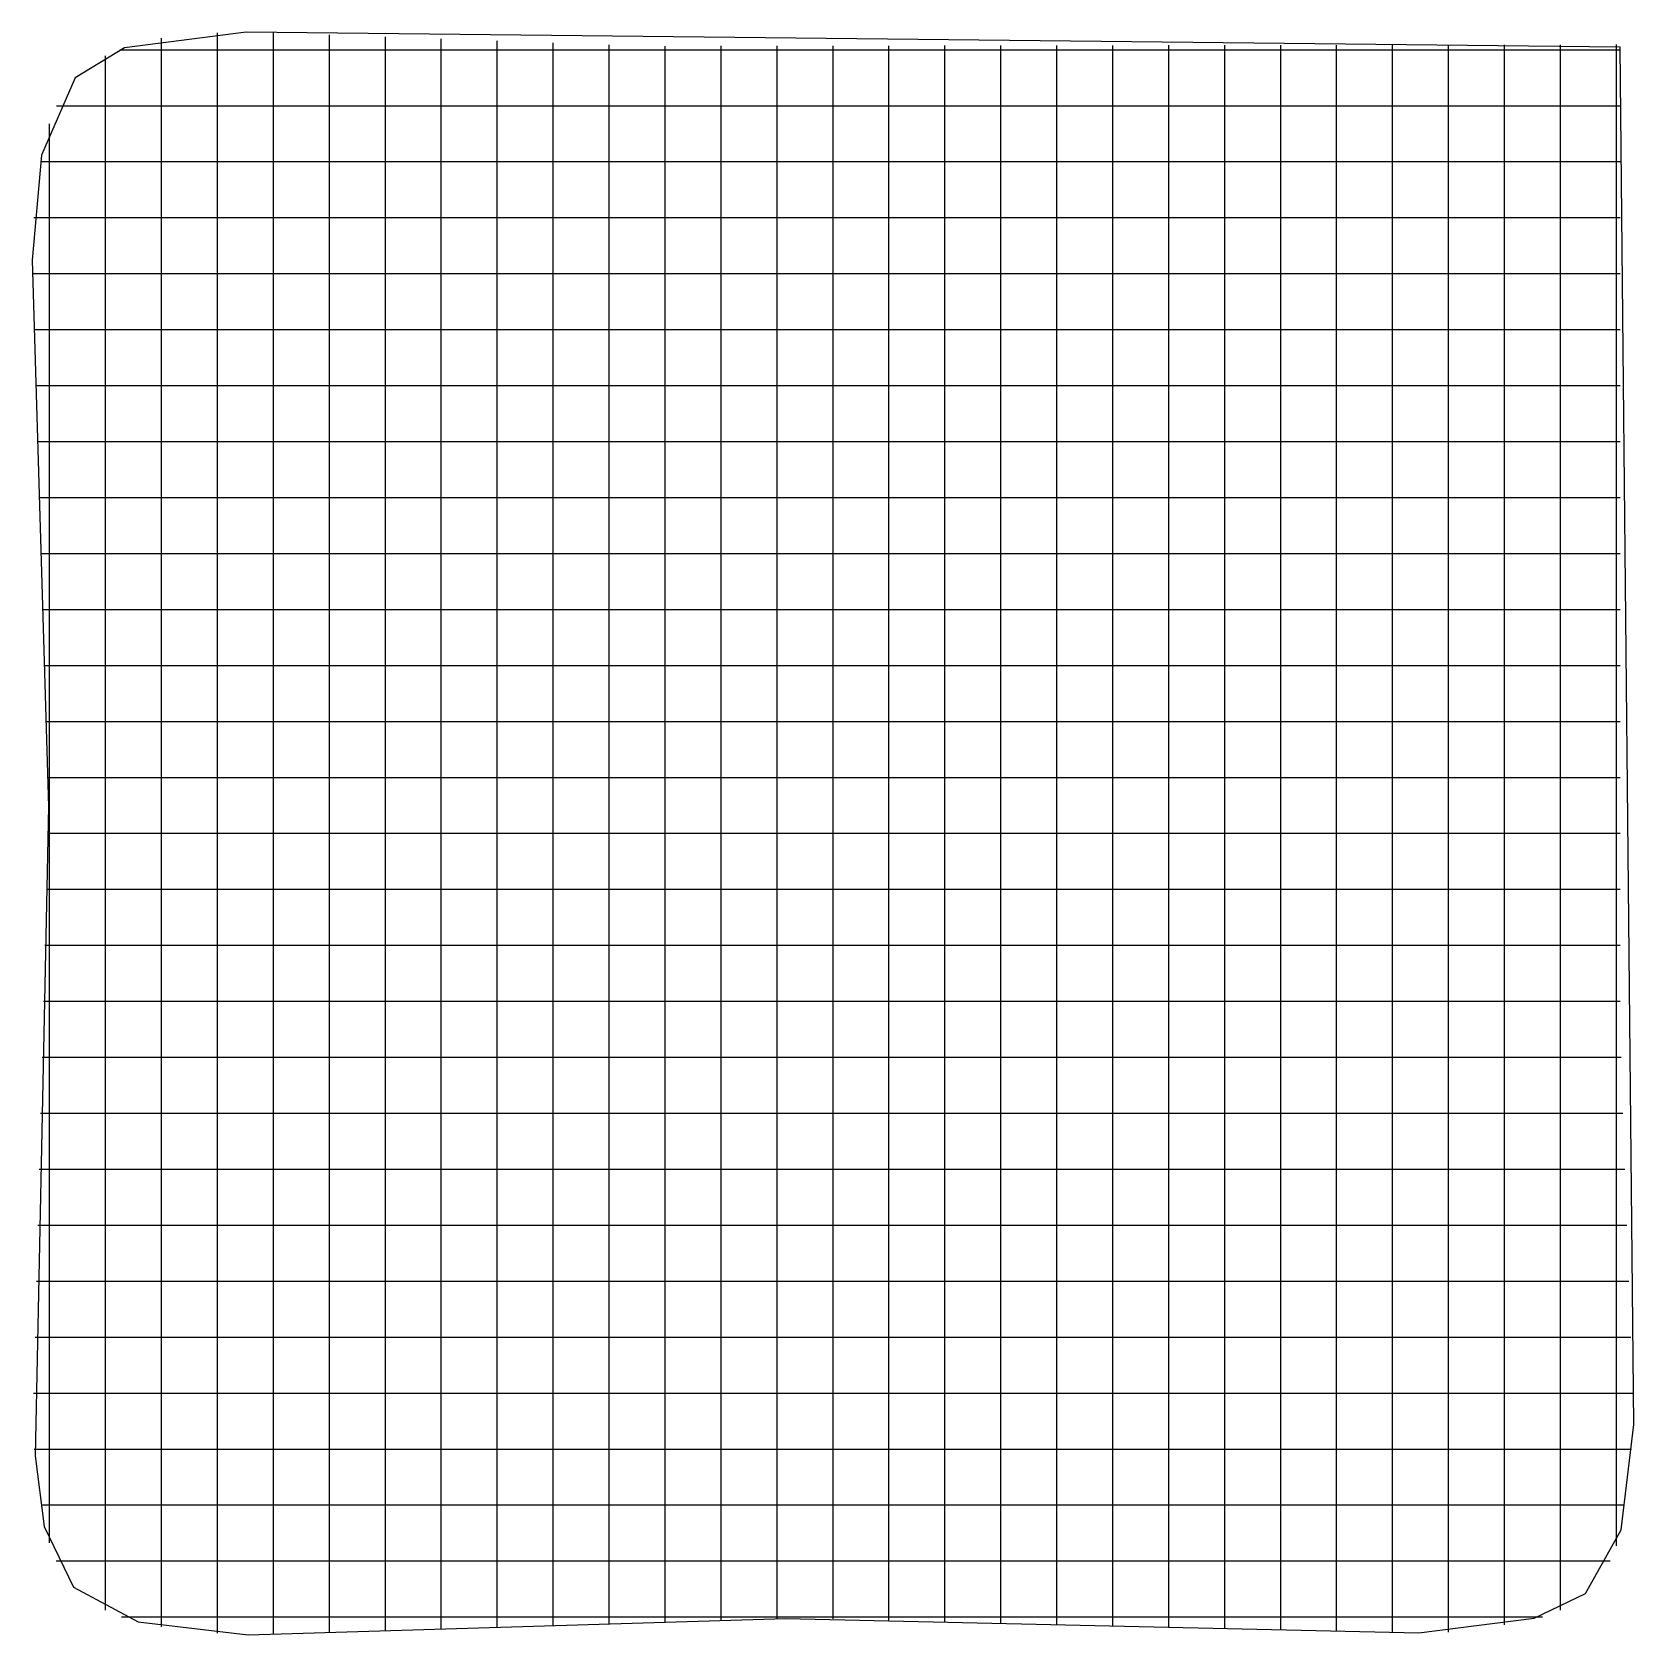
# Model space of a CAD drawing. Extents: x 0.4 to 14.7, y 0.4 to 14.8.
import ezdxf

# ---------------------------------------------------------------- set-up
doc = ezdxf.new("R2010")
doc.units = 0

msp = doc.modelspace()

# ---------------------------------------------------------------- linework, layer by layer
for p, q in [((2.349322, 14.750025), (1.262246, 14.61042)), ((2.349322, 14.750025), (1.262246, 14.61042)), ((14.625509, 14.615827), (2.349322, 14.750025)), ((14.625509, 14.615827), (2.349322, 14.750025)), ((1.262246, 14.61042), (0.821001, 14.342223)), ((1.262246, 14.61042), (0.821001, 14.342223)), ((1.592849, 14.623387), (1.592849, 14.695)), ((1.592849, 13.640561), (1.592849, 14.623387)), ((2.092849, 14.743), (2.092849, 14.744)), ((2.092849, 14.671387), (2.092849, 14.743)), ((2.092849, 13.607865), (2.092849, 14.671387)), ((2.592849, 14.670387), (2.592849, 14.742)), ((2.592849, 13.600774), (2.592849, 14.670387)), ((3.092849, 14.652387), (3.092849, 14.724)), ((3.092849, 13.608658), (3.092849, 14.652387)), ((3.592849, 14.635387), (3.592849, 14.707)), ((3.592849, 13.616781), (3.592849, 14.635387)), ((4.092849, 14.618148), (4.092849, 14.689761)), ((4.092849, 13.623903), (4.092849, 14.618148)), ((4.592849, 14.600387), (4.592849, 14.672)), ((5.092849, 14.583387), (5.092849, 14.655)), ((5.592849, 14.565387), (5.592849, 14.637)), ((6.092849, 14.553387), (6.092849, 14.625)), ((6.592849, 14.554387), (6.592849, 14.626)), ((7.092849, 14.555387), (7.092849, 14.627)), ((7.592849, 14.556387), (7.592849, 14.628)), ((8.092849, 14.556387), (8.092849, 14.628)), ((8.592849, 14.557387), (8.592849, 14.629)), ((9.092849, 14.558387), (9.092849, 14.63)), ((9.592849, 14.558387), (9.592849, 14.63)), ((10.092849, 14.559387), (10.092849, 14.631)), ((10.592849, 14.560387), (10.592849, 14.632)), ((11.092849, 14.561387), (11.092849, 14.633)), ((11.592849, 14.561387), (11.592849, 14.633)), ((12.092849, 14.562387), (12.092849, 14.634)), ((12.592849, 14.563387), (12.592849, 14.635)), ((13.092849, 14.564387), (13.092849, 14.635761)), ((13.592849, 14.564387), (13.592849, 14.636)), ((14.092849, 14.565387), (14.092849, 14.637)), ((14.592849, 14.566387), (14.592849, 14.638)), ((14.749232, 2.311291), (14.625509, 14.615827)), ((14.749232, 2.311291), (14.625509, 14.615827)), ((1.092849, 14.465148), (1.092849, 14.536761)), ((1.092849, 13.7168), (1.092849, 14.465148)), ((1.221, 14.592238), (1.292613, 14.592238)), ((1.221, 14.592238), (1.292613, 14.592238)), ((1.292613, 14.592238), (1.677065, 14.592238)), ((1.677065, 14.592238), (1.905452, 14.592238)), ((1.905452, 14.592238), (2.263516, 14.592238)), ((2.263516, 14.592238), (3.405452, 14.592238)), ((3.405452, 14.592238), (3.477065, 14.592238)), ((3.477065, 14.592238), (3.705452, 14.592238)), ((3.705452, 14.592238), (4.063516, 14.592238)), ((4.063516, 14.592238), (5.205452, 14.592238)), ((4.592849, 13.632026), (4.592849, 14.600387)), ((5.092849, 13.640148), (5.092849, 14.583387)), ((5.205452, 14.592238), (5.277065, 14.592238)), ((5.277065, 14.592238), (5.505452, 14.592238)), ((5.505452, 14.592238), (5.707877, 14.592238)), ((5.592849, 13.648032), (5.592849, 14.565387)), ((5.707877, 14.592238), (5.77949, 14.592238)), ((5.77949, 14.592238), (6.921426, 14.592238)), ((6.092849, 13.657348), (6.092849, 14.553387)), ((6.592849, 13.669006), (6.592849, 14.554387)), ((6.921426, 14.592238), (7.27949, 14.592238)), ((7.092849, 13.681426), (7.092849, 14.555387)), ((7.27949, 14.592238), (7.507877, 14.592238)), ((7.507877, 14.592238), (7.57949, 14.592238)), ((7.57949, 14.592238), (8.721426, 14.592238)), ((7.592849, 13.678619), (7.592849, 14.556387)), ((8.092849, 13.669484), (8.092849, 14.556387)), ((8.592849, 13.660587), (8.592849, 14.557387)), ((8.721426, 14.592238), (9.07949, 14.592238)), ((9.07949, 14.592238), (9.307877, 14.592238)), ((9.092849, 13.65169), (9.092849, 14.558387)), ((9.307877, 14.592238), (9.37949, 14.592238)), ((9.37949, 14.592238), (10.521426, 14.592238)), ((9.592849, 13.642555), (9.592849, 14.558387)), ((10.092849, 13.633658), (10.092849, 14.559387)), ((10.521426, 14.592238), (10.87949, 14.592238)), ((10.592849, 13.624761), (10.592849, 14.560387)), ((10.87949, 14.592238), (11.107877, 14.592238)), ((11.092849, 13.615865), (11.092849, 14.561387)), ((11.107877, 14.592238), (11.17949, 14.592238)), ((11.17949, 14.592238), (12.321426, 14.592238)), ((11.592849, 13.606729), (11.592849, 14.561387)), ((12.092849, 13.597832), (12.092849, 14.562387)), ((12.321426, 14.592238), (12.67949, 14.592238)), ((12.592849, 13.588935), (12.592849, 14.563387)), ((12.67949, 14.592238), (12.907877, 14.592238)), ((12.907877, 14.592238), (12.97949, 14.592238)), ((12.97949, 14.592238), (14.121426, 14.592238)), ((13.092849, 13.589174), (13.092849, 14.564387)), ((13.592849, 13.640942), (13.592849, 14.564387)), ((14.092849, 13.74091), (14.092849, 14.565387)), ((14.121426, 14.592238), (14.397613, 14.592238)), ((14.397613, 14.592238), (14.626, 14.592238)), ((14.592849, 14.176606), (14.592849, 14.566387)), ((0.821001, 14.342223), (0.521218, 13.651393)), ((0.821001, 14.342223), (0.521218, 13.651393)), ((14.592849, 13.948981), (14.592849, 14.176606)), ((0.654, 14.092238), (0.725613, 14.092238)), ((0.654, 14.092238), (0.725613, 14.092238)), ((0.725613, 14.092238), (1.541716, 14.092238)), ((1.541716, 14.092238), (1.899781, 14.092238)), ((1.899781, 14.092238), (2.128168, 14.092238)), ((2.128168, 14.092238), (2.199781, 14.092238)), ((2.199781, 14.092238), (3.341716, 14.092238)), ((3.341716, 14.092238), (3.699781, 14.092238)), ((3.699781, 14.092238), (3.928168, 14.092238)), ((3.928168, 14.092238), (3.999781, 14.092238)), ((3.999781, 14.092238), (5.141716, 14.092238)), ((5.141716, 14.092238), (5.499781, 14.092238)), ((5.499781, 14.092238), (5.728168, 14.092238)), ((5.728168, 14.092238), (5.799781, 14.092238)), ((5.799781, 14.092238), (6.941716, 14.092238)), ((6.941716, 14.092238), (7.299781, 14.092238)), ((7.299781, 14.092238), (7.528168, 14.092238)), ((7.528168, 14.092238), (7.599781, 14.092238)), ((7.599781, 14.092238), (8.741716, 14.092238)), ((8.741716, 14.092238), (9.099781, 14.092238)), ((9.099781, 14.092238), (9.328168, 14.092238)), ((9.328168, 14.092238), (9.399781, 14.092238)), ((9.399781, 14.092238), (10.541716, 14.092238)), ((10.541716, 14.092238), (10.899781, 14.092238)), ((10.899781, 14.092238), (11.128168, 14.092238)), ((11.128168, 14.092238), (11.199781, 14.092238)), ((11.199781, 14.092238), (12.341716, 14.092238)), ((12.341716, 14.092238), (12.699781, 14.092238)), ((12.699781, 14.092238), (12.928168, 14.092238)), ((12.928168, 14.092238), (12.999781, 14.092238)), ((12.999781, 14.092238), (14.141716, 14.092238)), ((14.141716, 14.092238), (14.397613, 14.092238)), ((14.397613, 14.092238), (14.626, 14.092238)), ((0.592849, 13.871922), (0.592849, 13.929)), ((14.592849, 13.590916), (14.592849, 13.948981)), ((0.592849, 13.800235), (0.592849, 13.871922)), ((0.592849, 12.658355), (0.592849, 13.800235)), ((0.521218, 13.651393), (0.436202, 12.713546)), ((0.521218, 13.651393), (0.436202, 12.713546)), ((1.092849, 13.358735), (1.092849, 13.7168)), ((1.592849, 13.282497), (1.592849, 13.640561)), ((2.092849, 13.2498), (2.092849, 13.607865)), ((3.092849, 13.250594), (3.092849, 13.608658)), ((3.592849, 13.258716), (3.592849, 13.616781)), ((4.092849, 13.265839), (4.092849, 13.623903)), ((4.592849, 13.273961), (4.592849, 13.632026)), ((5.092849, 13.282084), (5.092849, 13.640148)), ((5.592849, 13.289968), (5.592849, 13.648032)), ((6.092849, 13.299284), (6.092849, 13.657348)), ((6.592849, 13.310942), (6.592849, 13.669006)), ((7.092849, 13.323361), (7.092849, 13.681426)), ((7.592849, 13.320316), (7.592849, 13.678619)), ((8.092849, 13.311419), (8.092849, 13.669484)), ((8.592849, 13.302523), (8.592849, 13.660587)), ((9.092849, 13.293626), (9.092849, 13.65169)), ((9.592849, 13.28449), (9.592849, 13.642555)), ((10.092849, 13.275594), (10.092849, 13.633658)), ((10.592849, 13.266697), (10.592849, 13.624761)), ((11.092849, 13.257561), (11.092849, 13.615865)), ((11.592849, 13.248665), (11.592849, 13.606729)), ((13.592849, 13.282877), (13.592849, 13.640942)), ((14.092849, 13.382845), (14.092849, 13.74091)), ((0.511, 13.592238), (0.582613, 13.592238)), ((0.511, 13.592238), (0.582613, 13.592238)), ((0.582613, 13.592238), (1.507581, 13.592238)), ((1.507581, 13.592238), (1.865645, 13.592238)), ((1.865645, 13.592238), (2.094032, 13.592238)), ((2.094032, 13.592238), (2.165645, 13.592238)), ((2.165645, 13.592238), (3.307581, 13.592238)), ((2.592849, 13.242471), (2.592849, 13.600774)), ((3.307581, 13.592238), (3.665645, 13.592238)), ((3.665645, 13.592238), (3.894032, 13.592238)), ((3.894032, 13.592238), (3.965645, 13.592238)), ((3.965645, 13.592238), (5.107581, 13.592238)), ((5.107581, 13.592238), (5.465645, 13.592238)), ((5.465645, 13.592238), (5.694032, 13.592238)), ((5.694032, 13.592238), (5.765645, 13.592238)), ((5.765645, 13.592238), (6.907581, 13.592238)), ((6.907581, 13.592238), (7.265645, 13.592238)), ((7.265645, 13.592238), (7.494032, 13.592238)), ((7.494032, 13.592238), (7.565645, 13.592238)), ((7.565645, 13.592238), (8.707581, 13.592238)), ((8.707581, 13.592238), (9.065645, 13.592238)), ((9.065645, 13.592238), (9.294032, 13.592238)), ((9.294032, 13.592238), (9.365645, 13.592238)), ((9.365645, 13.592238), (10.507581, 13.592238)), ((10.507581, 13.592238), (10.865645, 13.592238)), ((10.865645, 13.592238), (11.094032, 13.592238)), ((11.094032, 13.592238), (11.165645, 13.592238)), ((11.165645, 13.592238), (12.307581, 13.592238)), ((12.092849, 13.239768), (12.092849, 13.597832)), ((12.307581, 13.592238), (12.665645, 13.592238)), ((12.592849, 13.230871), (12.592849, 13.588935)), ((12.665645, 13.592238), (12.894032, 13.592238)), ((12.894032, 13.592238), (12.965645, 13.592238)), ((12.965645, 13.592238), (14.107581, 13.592238)), ((13.092849, 13.230871), (13.092849, 13.589174)), ((14.107581, 13.592238), (14.397613, 13.592238)), ((14.397613, 13.592238), (14.626, 13.592238)), ((14.592849, 12.448219), (14.592849, 13.590916)), ((1.092849, 13.130348), (1.092849, 13.358735)), ((7.092849, 13.094974), (7.092849, 13.323361)), ((7.592849, 13.091929), (7.592849, 13.320316)), ((14.092849, 13.154458), (14.092849, 13.382845)), ((1.592849, 13.05411), (1.592849, 13.282497)), ((2.092849, 13.022174), (2.092849, 13.2498)), ((2.592849, 13.014084), (2.592849, 13.242471)), ((3.092849, 13.022206), (3.092849, 13.250594)), ((3.592849, 13.030329), (3.592849, 13.258716)), ((4.092849, 13.038213), (4.092849, 13.265839)), ((4.592849, 13.045574), (4.592849, 13.273961)), ((5.092849, 13.053697), (5.092849, 13.282084)), ((5.592849, 13.061581), (5.592849, 13.289968)), ((6.092849, 13.070897), (6.092849, 13.299284)), ((6.592849, 13.083316), (6.592849, 13.310942)), ((8.092849, 13.083032), (8.092849, 13.311419)), ((8.592849, 13.074135), (8.592849, 13.302523)), ((9.092849, 13.065239), (9.092849, 13.293626)), ((9.592849, 13.056103), (9.592849, 13.28449)), ((10.092849, 13.047206), (10.092849, 13.275594)), ((10.592849, 13.03831), (10.592849, 13.266697)), ((11.092849, 13.029174), (11.092849, 13.257561)), ((11.592849, 13.020277), (11.592849, 13.248665)), ((12.092849, 13.011381), (12.092849, 13.239768)), ((12.592849, 13.002484), (12.592849, 13.230871)), ((13.092849, 13.002484), (13.092849, 13.230871)), ((13.592849, 13.05449), (13.592849, 13.282877)), ((0.451, 13.092238), (0.522613, 13.092238)), ((0.451, 13.092238), (0.522613, 13.092238)), ((0.522613, 13.092238), (1.493258, 13.092238)), ((1.092849, 13.058735), (1.092849, 13.130348)), ((1.092849, 11.9168), (1.092849, 13.058735)), ((1.493258, 13.092238), (1.851323, 13.092238)), ((1.592849, 12.982497), (1.592849, 13.05411)), ((1.851323, 13.092238), (2.07971, 13.092238)), ((2.07971, 13.092238), (2.151323, 13.092238)), ((2.151323, 13.092238), (3.293258, 13.092238)), ((3.293258, 13.092238), (3.651323, 13.092238)), ((3.592849, 12.958716), (3.592849, 13.030329)), ((3.651323, 13.092238), (3.87971, 13.092238)), ((3.87971, 13.092238), (3.951323, 13.092238)), ((3.951323, 13.092238), (5.093258, 13.092238)), ((4.092849, 12.9666), (4.092849, 13.038213)), ((4.592849, 12.973961), (4.592849, 13.045574)), ((5.092849, 12.982084), (5.092849, 13.053697)), ((5.093258, 13.092238), (5.451323, 13.092238)), ((5.451323, 13.092238), (5.67971, 13.092238)), ((5.592849, 12.989968), (5.592849, 13.061581)), ((5.67971, 13.092238), (5.751323, 13.092238)), ((5.751323, 13.092238), (6.893258, 13.092238)), ((6.092849, 12.999284), (6.092849, 13.070897)), ((6.592849, 13.011703), (6.592849, 13.083316)), ((6.893258, 13.092238), (7.251323, 13.092238)), ((7.092849, 13.023361), (7.092849, 13.094974)), ((7.251323, 13.092238), (7.47971, 13.092238)), ((7.47971, 13.092238), (7.551323, 13.092238)), ((7.551323, 13.092238), (8.693258, 13.092238)), ((7.592849, 13.020555), (7.592849, 13.091929)), ((8.092849, 13.011419), (8.092849, 13.083032)), ((8.592849, 13.002523), (8.592849, 13.074135)), ((8.693258, 13.092238), (9.051323, 13.092238)), ((9.051323, 13.092238), (9.27971, 13.092238)), ((9.092849, 12.993626), (9.092849, 13.065239)), ((9.27971, 13.092238), (9.351323, 13.092238)), ((9.351323, 13.092238), (10.493258, 13.092238)), ((9.592849, 12.98449), (9.592849, 13.056103)), ((10.092849, 12.975594), (10.092849, 13.047206)), ((10.493258, 13.092238), (10.851323, 13.092238)), ((10.592849, 12.966697), (10.592849, 13.03831)), ((10.851323, 13.092238), (11.07971, 13.092238)), ((11.07971, 13.092238), (11.151323, 13.092238)), ((11.151323, 13.092238), (12.293258, 13.092238)), ((12.293258, 13.092238), (12.651323, 13.092238)), ((12.651323, 13.092238), (12.87971, 13.092238)), ((12.87971, 13.092238), (12.951323, 13.092238)), ((12.951323, 13.092238), (14.093258, 13.092238)), ((13.592849, 12.982877), (13.592849, 13.05449)), ((14.092849, 13.082845), (14.092849, 13.154458)), ((14.092849, 11.94091), (14.092849, 13.082845)), ((14.093258, 13.092238), (14.397613, 13.092238)), ((14.397613, 13.092238), (14.626, 13.092238)), ((1.592849, 11.840561), (1.592849, 12.982497)), ((2.092849, 12.950561), (2.092849, 13.022174)), ((2.092849, 11.807865), (2.092849, 12.950561)), ((2.592849, 12.94271), (2.592849, 13.014084)), ((2.592849, 11.800774), (2.592849, 12.94271)), ((3.092849, 12.950594), (3.092849, 13.022206)), ((3.092849, 11.808658), (3.092849, 12.950594)), ((3.592849, 11.816781), (3.592849, 12.958716)), ((4.092849, 11.823903), (4.092849, 12.9666)), ((4.592849, 11.832026), (4.592849, 12.973961)), ((5.092849, 11.840148), (5.092849, 12.982084)), ((5.592849, 11.848032), (5.592849, 12.989968)), ((6.092849, 11.857348), (6.092849, 12.999284)), ((6.592849, 11.869006), (6.592849, 13.011703)), ((7.092849, 11.881426), (7.092849, 13.023361)), ((7.592849, 11.878619), (7.592849, 13.020555)), ((8.092849, 11.869484), (8.092849, 13.011419)), ((8.592849, 11.860587), (8.592849, 13.002523)), ((9.092849, 11.85169), (9.092849, 12.993626)), ((9.592849, 11.842555), (9.592849, 12.98449)), ((10.092849, 11.833658), (10.092849, 12.975594)), ((10.592849, 11.824761), (10.592849, 12.966697)), ((11.092849, 12.9578), (11.092849, 13.029174)), ((11.092849, 11.815865), (11.092849, 12.9578)), ((11.592849, 12.948665), (11.592849, 13.020277)), ((11.592849, 11.806729), (11.592849, 12.948665)), ((12.092849, 12.939768), (12.092849, 13.011381)), ((12.092849, 11.797832), (12.092849, 12.939768)), ((12.592849, 12.930871), (12.592849, 13.002484)), ((12.592849, 11.788935), (12.592849, 12.930871)), ((13.092849, 12.93111), (13.092849, 13.002484)), ((13.092849, 11.789174), (13.092849, 12.93111)), ((13.592849, 11.840942), (13.592849, 12.982877)), ((0.436202, 12.713546), (0.581742, 7.833184)), ((0.436202, 12.713546), (0.581742, 7.833184)), ((0.592849, 12.30029), (0.592849, 12.658355)), ((0.438, 12.592238), (0.509613, 12.592238)), ((0.438, 12.592238), (0.509613, 12.592238)), ((0.509613, 12.592238), (1.490155, 12.592238)), ((1.490155, 12.592238), (1.848219, 12.592238)), ((1.848219, 12.592238), (2.076606, 12.592238)), ((2.076606, 12.592238), (2.148219, 12.592238)), ((2.148219, 12.592238), (3.290155, 12.592238)), ((3.290155, 12.592238), (3.648219, 12.592238)), ((3.648219, 12.592238), (3.876606, 12.592238)), ((3.876606, 12.592238), (3.948219, 12.592238)), ((3.948219, 12.592238), (5.090155, 12.592238)), ((5.090155, 12.592238), (5.448219, 12.592238)), ((5.448219, 12.592238), (5.676606, 12.592238)), ((5.676606, 12.592238), (5.748219, 12.592238)), ((5.748219, 12.592238), (6.890155, 12.592238)), ((6.890155, 12.592238), (7.248219, 12.592238)), ((7.248219, 12.592238), (7.476606, 12.592238)), ((7.476606, 12.592238), (7.548219, 12.592238)), ((7.548219, 12.592238), (8.690155, 12.592238)), ((8.690155, 12.592238), (9.048219, 12.592238)), ((9.048219, 12.592238), (9.276606, 12.592238)), ((9.276606, 12.592238), (9.348219, 12.592238)), ((9.348219, 12.592238), (10.490155, 12.592238)), ((10.490155, 12.592238), (10.848219, 12.592238)), ((10.848219, 12.592238), (11.076606, 12.592238)), ((11.076606, 12.592238), (11.148219, 12.592238)), ((11.148219, 12.592238), (12.290155, 12.592238)), ((12.290155, 12.592238), (12.648219, 12.592238)), ((12.648219, 12.592238), (12.876606, 12.592238)), ((12.876606, 12.592238), (12.948219, 12.592238)), ((12.948219, 12.592238), (14.090155, 12.592238)), ((14.090155, 12.592238), (14.397613, 12.592238)), ((14.397613, 12.592238), (14.626, 12.592238)), ((14.592849, 12.376606), (14.592849, 12.448219)), ((14.592849, 12.148981), (14.592849, 12.376606)), ((0.592849, 12.071903), (0.592849, 12.30029)), ((0.453, 12.092238), (0.524613, 12.092238)), ((0.453, 12.092238), (0.524613, 12.092238)), ((0.524613, 12.092238), (1.493735, 12.092238)), ((0.592849, 12.00029), (0.592849, 12.071903)), ((1.493735, 12.092238), (1.8518, 12.092238)), ((1.8518, 12.092238), (2.080187, 12.092238)), ((2.080187, 12.092238), (2.1518, 12.092238)), ((2.1518, 12.092238), (3.293735, 12.092238)), ((3.293735, 12.092238), (3.6518, 12.092238)), ((3.6518, 12.092238), (3.880187, 12.092238)), ((3.880187, 12.092238), (3.9518, 12.092238)), ((3.9518, 12.092238), (5.093735, 12.092238)), ((5.093735, 12.092238), (5.4518, 12.092238)), ((5.4518, 12.092238), (5.680187, 12.092238)), ((5.680187, 12.092238), (5.7518, 12.092238)), ((5.7518, 12.092238), (6.893735, 12.092238)), ((6.893735, 12.092238), (7.2518, 12.092238)), ((7.2518, 12.092238), (7.480187, 12.092238)), ((7.480187, 12.092238), (7.5518, 12.092238)), ((7.5518, 12.092238), (8.693735, 12.092238)), ((8.693735, 12.092238), (9.0518, 12.092238)), ((9.0518, 12.092238), (9.280187, 12.092238)), ((9.280187, 12.092238), (9.3518, 12.092238)), ((9.3518, 12.092238), (10.493735, 12.092238)), ((10.493735, 12.092238), (10.8518, 12.092238)), ((10.8518, 12.092238), (11.080187, 12.092238)), ((11.080187, 12.092238), (11.1518, 12.092238)), ((11.1518, 12.092238), (12.293735, 12.092238)), ((12.293735, 12.092238), (12.6518, 12.092238)), ((12.6518, 12.092238), (12.880187, 12.092238)), ((12.880187, 12.092238), (12.9518, 12.092238)), ((12.9518, 12.092238), (14.093735, 12.092238)), ((14.093735, 12.092238), (14.397613, 12.092238)), ((14.397613, 12.092238), (14.626, 12.092238)), ((14.592849, 11.790916), (14.592849, 12.148981)), ((0.592849, 10.858355), (0.592849, 12.00029)), ((1.092849, 11.558735), (1.092849, 11.9168)), ((14.092849, 11.582845), (14.092849, 11.94091)), ((1.592849, 11.482497), (1.592849, 11.840561)), ((2.092849, 11.4498), (2.092849, 11.807865)), ((2.592849, 11.442471), (2.592849, 11.800774)), ((3.092849, 11.450594), (3.092849, 11.808658)), ((3.592849, 11.458716), (3.592849, 11.816781)), ((4.092849, 11.465839), (4.092849, 11.823903)), ((4.592849, 11.473961), (4.592849, 11.832026)), ((5.092849, 11.482084), (5.092849, 11.840148)), ((5.592849, 11.489968), (5.592849, 11.848032)), ((6.092849, 11.499284), (6.092849, 11.857348)), ((6.592849, 11.510942), (6.592849, 11.869006)), ((7.092849, 11.523361), (7.092849, 11.881426)), ((7.592849, 11.520316), (7.592849, 11.878619)), ((8.092849, 11.511419), (8.092849, 11.869484)), ((8.592849, 11.502523), (8.592849, 11.860587)), ((9.092849, 11.493626), (9.092849, 11.85169)), ((9.592849, 11.48449), (9.592849, 11.842555)), ((10.092849, 11.475594), (10.092849, 11.833658)), ((10.592849, 11.466697), (10.592849, 11.824761)), ((11.092849, 11.457561), (11.092849, 11.815865)), ((11.592849, 11.448665), (11.592849, 11.806729)), ((12.092849, 11.439768), (12.092849, 11.797832)), ((12.592849, 11.430871), (12.592849, 11.788935)), ((13.092849, 11.430871), (13.092849, 11.789174)), ((13.592849, 11.482877), (13.592849, 11.840942)), ((14.592849, 10.648219), (14.592849, 11.790916)), ((0.468, 11.592238), (0.539613, 11.592238)), ((0.468, 11.592238), (0.539613, 11.592238)), ((0.539613, 11.592238), (1.497316, 11.592238)), ((1.092849, 11.330348), (1.092849, 11.558735)), ((1.497316, 11.592238), (1.855381, 11.592238)), ((1.592849, 11.25411), (1.592849, 11.482497)), ((1.855381, 11.592238), (2.083768, 11.592238)), ((2.083768, 11.592238), (2.155381, 11.592238)), ((2.155381, 11.592238), (3.297316, 11.592238)), ((3.297316, 11.592238), (3.655381, 11.592238)), ((3.592849, 11.230329), (3.592849, 11.458716)), ((3.655381, 11.592238), (3.883768, 11.592238)), ((3.883768, 11.592238), (3.955381, 11.592238)), ((3.955381, 11.592238), (5.097316, 11.592238)), ((4.092849, 11.238213), (4.092849, 11.465839)), ((4.592849, 11.245574), (4.592849, 11.473961)), ((5.092849, 11.253697), (5.092849, 11.482084)), ((5.097316, 11.592238), (5.455381, 11.592238)), ((5.455381, 11.592238), (5.683768, 11.592238)), ((5.592849, 11.261581), (5.592849, 11.489968)), ((5.683768, 11.592238), (5.755381, 11.592238)), ((5.755381, 11.592238), (6.897316, 11.592238)), ((6.092849, 11.270897), (6.092849, 11.499284)), ((6.592849, 11.283316), (6.592849, 11.510942)), ((6.897316, 11.592238), (7.255381, 11.592238)), ((7.092849, 11.294974), (7.092849, 11.523361)), ((7.255381, 11.592238), (7.483768, 11.592238)), ((7.483768, 11.592238), (7.555381, 11.592238)), ((7.555381, 11.592238), (8.697316, 11.592238)), ((7.592849, 11.291929), (7.592849, 11.520316)), ((8.092849, 11.283032), (8.092849, 11.511419)), ((8.592849, 11.274135), (8.592849, 11.502523)), ((8.697316, 11.592238), (9.055381, 11.592238)), ((9.055381, 11.592238), (9.283768, 11.592238)), ((9.092849, 11.265239), (9.092849, 11.493626)), ((9.283768, 11.592238), (9.355381, 11.592238)), ((9.355381, 11.592238), (10.497316, 11.592238)), ((9.592849, 11.256103), (9.592849, 11.48449)), ((10.092849, 11.247206), (10.092849, 11.475594)), ((10.497316, 11.592238), (10.855381, 11.592238)), ((10.592849, 11.23831), (10.592849, 11.466697)), ((10.855381, 11.592238), (11.083768, 11.592238)), ((11.083768, 11.592238), (11.155381, 11.592238)), ((11.092849, 11.229174), (11.092849, 11.457561)), ((11.155381, 11.592238), (12.297316, 11.592238)), ((12.297316, 11.592238), (12.655381, 11.592238)), ((12.655381, 11.592238), (12.883768, 11.592238)), ((12.883768, 11.592238), (12.955381, 11.592238)), ((12.955381, 11.592238), (14.097316, 11.592238)), ((13.592849, 11.25449), (13.592849, 11.482877)), ((14.092849, 11.354458), (14.092849, 11.582845)), ((14.097316, 11.592238), (14.397613, 11.592238)), ((14.397613, 11.592238), (14.626, 11.592238)), ((1.092849, 11.258735), (1.092849, 11.330348)), ((2.092849, 11.222174), (2.092849, 11.4498)), ((2.592849, 11.214084), (2.592849, 11.442471)), ((3.092849, 11.222206), (3.092849, 11.450594)), ((11.592849, 11.220277), (11.592849, 11.448665)), ((12.092849, 11.211381), (12.092849, 11.439768)), ((12.592849, 11.202484), (12.592849, 11.430871)), ((13.092849, 11.202484), (13.092849, 11.430871)), ((14.092849, 11.282845), (14.092849, 11.354458)), ((1.092849, 10.1168), (1.092849, 11.258735)), ((1.592849, 11.182497), (1.592849, 11.25411)), ((1.592849, 10.040561), (1.592849, 11.182497)), ((2.092849, 11.150561), (2.092849, 11.222174)), ((2.592849, 11.14271), (2.592849, 11.214084)), ((3.092849, 11.150594), (3.092849, 11.222206)), ((3.592849, 11.158716), (3.592849, 11.230329)), ((4.092849, 11.1666), (4.092849, 11.238213)), ((4.592849, 11.173961), (4.592849, 11.245574)), ((4.592849, 10.032026), (4.592849, 11.173961)), ((5.092849, 11.182084), (5.092849, 11.253697)), ((5.092849, 10.040148), (5.092849, 11.182084)), ((5.592849, 11.189968), (5.592849, 11.261581)), ((5.592849, 10.048032), (5.592849, 11.189968)), ((6.092849, 11.199284), (6.092849, 11.270897)), ((6.092849, 10.057348), (6.092849, 11.199284)), ((6.592849, 11.211703), (6.592849, 11.283316)), ((6.592849, 10.069006), (6.592849, 11.211703)), ((7.092849, 11.223361), (7.092849, 11.294974)), ((7.092849, 10.081426), (7.092849, 11.223361)), ((7.592849, 11.220555), (7.592849, 11.291929)), ((7.592849, 10.078619), (7.592849, 11.220555)), ((8.092849, 11.211419), (8.092849, 11.283032)), ((8.092849, 10.069484), (8.092849, 11.211419)), ((8.592849, 11.202523), (8.592849, 11.274135)), ((8.592849, 10.060587), (8.592849, 11.202523)), ((9.092849, 11.193626), (9.092849, 11.265239)), ((9.092849, 10.05169), (9.092849, 11.193626)), ((9.592849, 11.18449), (9.592849, 11.256103)), ((9.592849, 10.042555), (9.592849, 11.18449)), ((10.092849, 11.175594), (10.092849, 11.247206)), ((10.092849, 10.033658), (10.092849, 11.175594)), ((10.592849, 11.166697), (10.592849, 11.23831)), ((11.092849, 11.1578), (11.092849, 11.229174)), ((11.592849, 11.148665), (11.592849, 11.220277)), ((12.092849, 11.139768), (12.092849, 11.211381)), ((12.592849, 11.130871), (12.592849, 11.202484)), ((13.092849, 11.13111), (13.092849, 11.202484)), ((13.592849, 11.182877), (13.592849, 11.25449)), ((13.592849, 10.040942), (13.592849, 11.182877)), ((14.092849, 10.14091), (14.092849, 11.282845)), ((0.484, 11.092238), (0.555613, 11.092238)), ((0.484, 11.092238), (0.555613, 11.092238)), ((0.555613, 11.092238), (1.501135, 11.092238)), ((1.501135, 11.092238), (1.8592, 11.092238)), ((1.8592, 11.092238), (2.087587, 11.092238)), ((2.087587, 11.092238), (2.1592, 11.092238)), ((2.092849, 10.007865), (2.092849, 11.150561)), ((2.1592, 11.092238), (3.301135, 11.092238)), ((2.592849, 10.000774), (2.592849, 11.14271)), ((3.092849, 10.008658), (3.092849, 11.150594)), ((3.301135, 11.092238), (3.6592, 11.092238)), ((3.592849, 10.016781), (3.592849, 11.158716)), ((3.6592, 11.092238), (3.887587, 11.092238)), ((3.887587, 11.092238), (3.9592, 11.092238)), ((3.9592, 11.092238), (5.101135, 11.092238)), ((4.092849, 10.023903), (4.092849, 11.1666)), ((5.101135, 11.092238), (5.4592, 11.092238)), ((5.4592, 11.092238), (5.687587, 11.092238)), ((5.687587, 11.092238), (5.7592, 11.092238)), ((5.7592, 11.092238), (6.901135, 11.092238)), ((6.901135, 11.092238), (7.2592, 11.092238)), ((7.2592, 11.092238), (7.487587, 11.092238)), ((7.487587, 11.092238), (7.5592, 11.092238)), ((7.5592, 11.092238), (8.701135, 11.092238)), ((8.701135, 11.092238), (9.0592, 11.092238)), ((9.0592, 11.092238), (9.287587, 11.092238)), ((9.287587, 11.092238), (9.3592, 11.092238)), ((9.3592, 11.092238), (10.501135, 11.092238)), ((10.501135, 11.092238), (10.8592, 11.092238)), ((10.592849, 10.024761), (10.592849, 11.166697)), ((10.8592, 11.092238), (11.087587, 11.092238)), ((11.087587, 11.092238), (11.1592, 11.092238)), ((11.092849, 10.015865), (11.092849, 11.1578)), ((11.1592, 11.092238), (12.301135, 11.092238)), ((11.592849, 10.006729), (11.592849, 11.148665)), ((12.092849, 9.997832), (12.092849, 11.139768)), ((12.301135, 11.092238), (12.6592, 11.092238)), ((12.592849, 9.988935), (12.592849, 11.130871)), ((12.6592, 11.092238), (12.887587, 11.092238)), ((12.887587, 11.092238), (12.9592, 11.092238)), ((12.9592, 11.092238), (14.101135, 11.092238)), ((13.092849, 9.989174), (13.092849, 11.13111)), ((14.101135, 11.092238), (14.397613, 11.092238)), ((14.397613, 11.092238), (14.626, 11.092238)), ((0.592849, 10.50029), (0.592849, 10.858355)), ((14.592849, 10.576606), (14.592849, 10.648219)), ((0.499, 10.592238), (0.570613, 10.592238)), ((0.499, 10.592238), (0.570613, 10.592238)), ((0.570613, 10.592238), (1.504716, 10.592238)), ((0.592849, 10.271903), (0.592849, 10.50029)), ((1.504716, 10.592238), (1.862781, 10.592238)), ((1.862781, 10.592238), (2.091168, 10.592238)), ((2.091168, 10.592238), (2.162781, 10.592238)), ((2.162781, 10.592238), (3.304716, 10.592238)), ((3.304716, 10.592238), (3.662781, 10.592238)), ((3.662781, 10.592238), (3.891168, 10.592238)), ((3.891168, 10.592238), (3.962781, 10.592238)), ((3.962781, 10.592238), (5.104716, 10.592238)), ((5.104716, 10.592238), (5.462781, 10.592238)), ((5.462781, 10.592238), (5.691168, 10.592238)), ((5.691168, 10.592238), (5.762781, 10.592238)), ((5.762781, 10.592238), (6.904716, 10.592238)), ((6.904716, 10.592238), (7.262781, 10.592238)), ((7.262781, 10.592238), (7.491168, 10.592238)), ((7.491168, 10.592238), (7.562781, 10.592238)), ((7.562781, 10.592238), (8.704716, 10.592238)), ((8.704716, 10.592238), (9.062781, 10.592238)), ((9.062781, 10.592238), (9.291168, 10.592238)), ((9.291168, 10.592238), (9.362781, 10.592238)), ((9.362781, 10.592238), (10.504716, 10.592238)), ((10.504716, 10.592238), (10.862781, 10.592238)), ((10.862781, 10.592238), (11.091168, 10.592238)), ((11.091168, 10.592238), (11.162781, 10.592238)), ((11.162781, 10.592238), (12.304716, 10.592238)), ((12.304716, 10.592238), (12.662781, 10.592238)), ((12.662781, 10.592238), (12.891168, 10.592238)), ((12.891168, 10.592238), (12.962781, 10.592238)), ((12.962781, 10.592238), (14.104716, 10.592238)), ((14.104716, 10.592238), (14.397613, 10.592238)), ((14.397613, 10.592238), (14.626, 10.592238)), ((14.592849, 10.348981), (14.592849, 10.576606)), ((14.592849, 9.990916), (14.592849, 10.348981)), ((0.592849, 10.20029), (0.592849, 10.271903)), ((0.592849, 9.058355), (0.592849, 10.20029)), ((0.514, 10.092238), (0.585613, 10.092238)), ((0.514, 10.092238), (0.585613, 10.092238)), ((0.585613, 10.092238), (1.508297, 10.092238)), ((1.092849, 9.758735), (1.092849, 10.1168)), ((1.508297, 10.092238), (1.866361, 10.092238)), ((1.592849, 9.682497), (1.592849, 10.040561)), ((1.866361, 10.092238), (2.094748, 10.092238)), ((2.094748, 10.092238), (2.166361, 10.092238)), ((2.166361, 10.092238), (3.308297, 10.092238)), ((3.308297, 10.092238), (3.666361, 10.092238)), ((3.666361, 10.092238), (3.894748, 10.092238)), ((3.894748, 10.092238), (3.966361, 10.092238)), ((3.966361, 10.092238), (5.108297, 10.092238)), ((4.092849, 9.665839), (4.092849, 10.023903)), ((4.592849, 9.673961), (4.592849, 10.032026)), ((5.092849, 9.682084), (5.092849, 10.040148)), ((5.108297, 10.092238), (5.466361, 10.092238)), ((5.466361, 10.092238), (5.694748, 10.092238)), ((5.592849, 9.689968), (5.592849, 10.048032)), ((5.694748, 10.092238), (5.766361, 10.092238)), ((5.766361, 10.092238), (6.908297, 10.092238)), ((6.092849, 9.699284), (6.092849, 10.057348)), ((6.592849, 9.710942), (6.592849, 10.069006)), ((6.908297, 10.092238), (7.266361, 10.092238)), ((7.092849, 9.723361), (7.092849, 10.081426)), ((7.266361, 10.092238), (7.494748, 10.092238)), ((7.494748, 10.092238), (7.566361, 10.092238)), ((7.566361, 10.092238), (8.708297, 10.092238)), ((7.592849, 9.720316), (7.592849, 10.078619)), ((8.092849, 9.711419), (8.092849, 10.069484)), ((8.592849, 9.702523), (8.592849, 10.060587)), ((8.708297, 10.092238), (9.066361, 10.092238)), ((9.066361, 10.092238), (9.294748, 10.092238)), ((9.092849, 9.693626), (9.092849, 10.05169)), ((9.294748, 10.092238), (9.366361, 10.092238)), ((9.366361, 10.092238), (10.508297, 10.092238)), ((9.592849, 9.68449), (9.592849, 10.042555)), ((10.092849, 9.675594), (10.092849, 10.033658)), ((10.508297, 10.092238), (10.866361, 10.092238)), ((10.592849, 9.666697), (10.592849, 10.024761)), ((10.866361, 10.092238), (11.094748, 10.092238)), ((11.094748, 10.092238), (11.166361, 10.092238)), ((11.166361, 10.092238), (12.308297, 10.092238)), ((12.308297, 10.092238), (12.666361, 10.092238)), ((12.666361, 10.092238), (12.894748, 10.092238)), ((12.894748, 10.092238), (12.966361, 10.092238)), ((12.966361, 10.092238), (14.108297, 10.092238)), ((13.592849, 9.682877), (13.592849, 10.040942)), ((14.092849, 9.782845), (14.092849, 10.14091)), ((14.108297, 10.092238), (14.397613, 10.092238)), ((14.397613, 10.092238), (14.626, 10.092238)), ((2.092849, 9.6498), (2.092849, 10.007865)), ((2.592849, 9.642471), (2.592849, 10.000774)), ((3.092849, 9.650594), (3.092849, 10.008658)), ((3.592849, 9.658716), (3.592849, 10.016781)), ((11.092849, 9.657561), (11.092849, 10.015865)), ((11.592849, 9.648665), (11.592849, 10.006729)), ((12.092849, 9.639768), (12.092849, 9.997832)), ((12.592849, 9.630871), (12.592849, 9.988935)), ((13.092849, 9.630871), (13.092849, 9.989174)), ((14.592849, 8.848219), (14.592849, 9.990916)), ((1.092849, 9.530348), (1.092849, 9.758735)), ((14.092849, 9.554458), (14.092849, 9.782845)), ((1.592849, 9.45411), (1.592849, 9.682497)), ((2.092849, 9.422174), (2.092849, 9.6498)), ((2.592849, 9.414084), (2.592849, 9.642471)), ((3.092849, 9.422206), (3.092849, 9.650594)), ((3.592849, 9.430329), (3.592849, 9.658716)), ((4.092849, 9.438213), (4.092849, 9.665839)), ((4.592849, 9.445574), (4.592849, 9.673961)), ((5.092849, 9.453697), (5.092849, 9.682084)), ((5.592849, 9.461581), (5.592849, 9.689968)), ((6.092849, 9.470897), (6.092849, 9.699284)), ((6.592849, 9.483316), (6.592849, 9.710942)), ((7.092849, 9.494974), (7.092849, 9.723361)), ((7.592849, 9.491929), (7.592849, 9.720316)), ((8.092849, 9.483032), (8.092849, 9.711419)), ((8.592849, 9.474135), (8.592849, 9.702523)), ((9.092849, 9.465239), (9.092849, 9.693626)), ((9.592849, 9.456103), (9.592849, 9.68449)), ((10.092849, 9.447206), (10.092849, 9.675594)), ((10.592849, 9.43831), (10.592849, 9.666697)), ((11.092849, 9.429174), (11.092849, 9.657561)), ((11.592849, 9.420277), (11.592849, 9.648665)), ((12.092849, 9.411381), (12.092849, 9.639768)), ((12.592849, 9.402484), (12.592849, 9.630871)), ((13.092849, 9.402484), (13.092849, 9.630871)), ((13.592849, 9.45449), (13.592849, 9.682877)), ((0.529, 9.592238), (0.600613, 9.592238)), ((0.529, 9.592238), (0.600613, 9.592238)), ((0.600613, 9.592238), (1.511877, 9.592238)), ((1.092849, 9.458735), (1.092849, 9.530348)), ((1.092849, 8.3168), (1.092849, 9.458735)), ((1.511877, 9.592238), (1.870181, 9.592238)), ((1.592849, 9.382497), (1.592849, 9.45411)), ((1.870181, 9.592238), (2.098568, 9.592238)), ((2.098568, 9.592238), (2.169942, 9.592238)), ((2.169942, 9.592238), (3.311877, 9.592238)), ((3.311877, 9.592238), (3.670181, 9.592238)), ((3.670181, 9.592238), (3.898568, 9.592238)), ((3.898568, 9.592238), (3.969942, 9.592238)), ((3.969942, 9.592238), (5.111877, 9.592238)), ((5.092849, 9.382084), (5.092849, 9.453697)), ((5.111877, 9.592238), (5.470181, 9.592238)), ((5.470181, 9.592238), (5.698568, 9.592238)), ((5.592849, 9.389968), (5.592849, 9.461581)), ((5.698568, 9.592238), (5.769942, 9.592238)), ((5.769942, 9.592238), (6.911877, 9.592238)), ((6.092849, 9.399284), (6.092849, 9.470897)), ((6.592849, 9.411703), (6.592849, 9.483316)), ((6.911877, 9.592238), (7.270181, 9.592238)), ((7.092849, 9.423361), (7.092849, 9.494974)), ((7.270181, 9.592238), (7.498568, 9.592238)), ((7.498568, 9.592238), (7.569942, 9.592238)), ((7.569942, 9.592238), (8.711877, 9.592238)), ((7.592849, 9.420555), (7.592849, 9.491929)), ((8.092849, 9.411419), (8.092849, 9.483032)), ((8.592849, 9.402523), (8.592849, 9.474135)), ((8.711877, 9.592238), (9.070181, 9.592238)), ((9.070181, 9.592238), (9.298568, 9.592238)), ((9.092849, 9.393626), (9.092849, 9.465239)), ((9.298568, 9.592238), (9.369942, 9.592238)), ((9.369942, 9.592238), (10.511877, 9.592238)), ((9.592849, 9.38449), (9.592849, 9.456103)), ((10.511877, 9.592238), (10.870181, 9.592238)), ((10.870181, 9.592238), (11.098568, 9.592238)), ((11.098568, 9.592238), (11.169942, 9.592238)), ((11.169942, 9.592238), (12.311877, 9.592238)), ((12.311877, 9.592238), (12.670181, 9.592238)), ((12.670181, 9.592238), (12.898568, 9.592238)), ((12.898568, 9.592238), (12.969942, 9.592238)), ((12.969942, 9.592238), (14.111877, 9.592238)), ((13.592849, 9.382877), (13.592849, 9.45449)), ((14.092849, 9.482845), (14.092849, 9.554458)), ((14.092849, 8.34091), (14.092849, 9.482845)), ((14.111877, 9.592238), (14.397613, 9.592238)), ((14.397613, 9.592238), (14.626, 9.592238)), ((1.592849, 8.240561), (1.592849, 9.382497)), ((2.092849, 9.350561), (2.092849, 9.422174)), ((2.092849, 8.207865), (2.092849, 9.350561)), ((2.592849, 9.34271), (2.592849, 9.414084)), ((2.592849, 8.200774), (2.592849, 9.34271)), ((3.092849, 9.350594), (3.092849, 9.422206)), ((3.092849, 8.208658), (3.092849, 9.350594)), ((3.592849, 9.358716), (3.592849, 9.430329)), ((3.592849, 8.216781), (3.592849, 9.358716)), ((4.092849, 9.3666), (4.092849, 9.438213)), ((4.092849, 8.223903), (4.092849, 9.3666)), ((4.592849, 9.373961), (4.592849, 9.445574)), ((4.592849, 8.232026), (4.592849, 9.373961)), ((5.092849, 8.240148), (5.092849, 9.382084)), ((5.592849, 8.248032), (5.592849, 9.389968)), ((6.092849, 8.257348), (6.092849, 9.399284)), ((6.592849, 8.269006), (6.592849, 9.411703)), ((7.092849, 8.281426), (7.092849, 9.423361)), ((7.592849, 8.278619), (7.592849, 9.420555)), ((8.092849, 8.269484), (8.092849, 9.411419)), ((8.592849, 8.260587), (8.592849, 9.402523)), ((9.092849, 8.25169), (9.092849, 9.393626)), ((9.592849, 8.242555), (9.592849, 9.38449)), ((10.092849, 9.375594), (10.092849, 9.447206)), ((10.092849, 8.233658), (10.092849, 9.375594)), ((10.592849, 9.366697), (10.592849, 9.43831)), ((10.592849, 8.224761), (10.592849, 9.366697)), ((11.092849, 9.3578), (11.092849, 9.429174)), ((11.092849, 8.215865), (11.092849, 9.3578)), ((11.592849, 9.348665), (11.592849, 9.420277)), ((11.592849, 8.206729), (11.592849, 9.348665)), ((12.092849, 9.339768), (12.092849, 9.411381)), ((12.092849, 8.197832), (12.092849, 9.339768)), ((12.592849, 9.330871), (12.592849, 9.402484)), ((12.592849, 8.188935), (12.592849, 9.330871)), ((13.092849, 9.33111), (13.092849, 9.402484)), ((13.092849, 8.189174), (13.092849, 9.33111)), ((13.592849, 8.240942), (13.592849, 9.382877)), ((0.545, 9.092238), (0.616613, 9.092238)), ((0.545, 9.092238), (0.616613, 9.092238)), ((0.592849, 8.70029), (0.592849, 9.058355)), ((0.616613, 9.092238), (1.515697, 9.092238)), ((1.515697, 9.092238), (1.873761, 9.092238)), ((1.873761, 9.092238), (2.102148, 9.092238)), ((2.102148, 9.092238), (2.173761, 9.092238)), ((2.173761, 9.092238), (3.315697, 9.092238)), ((3.315697, 9.092238), (3.673761, 9.092238)), ((3.673761, 9.092238), (3.902148, 9.092238)), ((3.902148, 9.092238), (3.973761, 9.092238)), ((3.973761, 9.092238), (5.115697, 9.092238)), ((5.115697, 9.092238), (5.473761, 9.092238)), ((5.473761, 9.092238), (5.702148, 9.092238)), ((5.702148, 9.092238), (5.773761, 9.092238)), ((5.773761, 9.092238), (6.915697, 9.092238)), ((6.915697, 9.092238), (7.273761, 9.092238)), ((7.273761, 9.092238), (7.502148, 9.092238)), ((7.502148, 9.092238), (7.573761, 9.092238)), ((7.573761, 9.092238), (8.715697, 9.092238)), ((8.715697, 9.092238), (9.073761, 9.092238)), ((9.073761, 9.092238), (9.302148, 9.092238)), ((9.302148, 9.092238), (9.373761, 9.092238)), ((9.373761, 9.092238), (10.515697, 9.092238)), ((10.515697, 9.092238), (10.873761, 9.092238)), ((10.873761, 9.092238), (11.102148, 9.092238)), ((11.102148, 9.092238), (11.173761, 9.092238)), ((11.173761, 9.092238), (12.315697, 9.092238)), ((12.315697, 9.092238), (12.673761, 9.092238)), ((12.673761, 9.092238), (12.902148, 9.092238)), ((12.902148, 9.092238), (12.973761, 9.092238)), ((12.973761, 9.092238), (14.115697, 9.092238)), ((14.115697, 9.092238), (14.397613, 9.092238)), ((14.397613, 9.092238), (14.626, 9.092238)), ((14.592849, 8.776606), (14.592849, 8.848219)), ((14.592849, 8.548981), (14.592849, 8.776606)), ((0.56, 8.592238), (0.631613, 8.592238)), ((0.56, 8.592238), (0.631613, 8.592238)), ((0.592849, 8.471903), (0.592849, 8.70029)), ((0.631613, 8.592238), (1.519277, 8.592238)), ((1.519277, 8.592238), (1.877342, 8.592238)), ((1.877342, 8.592238), (2.105729, 8.592238)), ((2.105729, 8.592238), (2.177342, 8.592238)), ((2.177342, 8.592238), (3.319277, 8.592238)), ((3.319277, 8.592238), (3.677342, 8.592238)), ((3.677342, 8.592238), (3.905729, 8.592238)), ((3.905729, 8.592238), (3.977342, 8.592238)), ((3.977342, 8.592238), (5.119277, 8.592238)), ((5.119277, 8.592238), (5.477342, 8.592238)), ((5.477342, 8.592238), (5.705729, 8.592238)), ((5.705729, 8.592238), (5.777342, 8.592238)), ((5.777342, 8.592238), (6.919277, 8.592238)), ((6.919277, 8.592238), (7.277342, 8.592238)), ((7.277342, 8.592238), (7.505729, 8.592238)), ((7.505729, 8.592238), (7.577342, 8.592238)), ((7.577342, 8.592238), (8.719277, 8.592238)), ((8.719277, 8.592238), (9.077342, 8.592238)), ((9.077342, 8.592238), (9.305729, 8.592238)), ((9.305729, 8.592238), (9.377342, 8.592238)), ((9.377342, 8.592238), (10.519277, 8.592238)), ((10.519277, 8.592238), (10.877342, 8.592238)), ((10.877342, 8.592238), (11.105729, 8.592238)), ((11.105729, 8.592238), (11.177342, 8.592238)), ((11.177342, 8.592238), (12.319277, 8.592238)), ((12.319277, 8.592238), (12.677342, 8.592238)), ((12.677342, 8.592238), (12.905729, 8.592238)), ((12.905729, 8.592238), (12.977342, 8.592238)), ((12.977342, 8.592238), (14.119277, 8.592238)), ((14.119277, 8.592238), (14.397613, 8.592238)), ((14.397613, 8.592238), (14.626, 8.592238)), ((0.592849, 8.40029), (0.592849, 8.471903)), ((14.592849, 8.190916), (14.592849, 8.548981)), ((0.592849, 7.258355), (0.592849, 8.40029)), ((1.092849, 7.958735), (1.092849, 8.3168)), ((14.092849, 7.982845), (14.092849, 8.34091)), ((1.592849, 7.882497), (1.592849, 8.240561)), ((2.092849, 7.8498), (2.092849, 8.207865)), ((2.592849, 7.842471), (2.592849, 8.200774)), ((3.092849, 7.850594), (3.092849, 8.208658)), ((3.592849, 7.858716), (3.592849, 8.216781)), ((4.092849, 7.865839), (4.092849, 8.223903)), ((4.592849, 7.873961), (4.592849, 8.232026)), ((5.092849, 7.882084), (5.092849, 8.240148)), ((5.592849, 7.889968), (5.592849, 8.248032)), ((6.092849, 7.899284), (6.092849, 8.257348)), ((6.592849, 7.910942), (6.592849, 8.269006)), ((7.092849, 7.923361), (7.092849, 8.281426)), ((7.592849, 7.920316), (7.592849, 8.278619)), ((8.092849, 7.911419), (8.092849, 8.269484)), ((8.592849, 7.902523), (8.592849, 8.260587)), ((9.092849, 7.893626), (9.092849, 8.25169)), ((9.592849, 7.88449), (9.592849, 8.242555)), ((10.092849, 7.875594), (10.092849, 8.233658)), ((10.592849, 7.866697), (10.592849, 8.224761)), ((11.092849, 7.857561), (11.092849, 8.215865)), ((11.592849, 7.848665), (11.592849, 8.206729)), ((12.092849, 7.839768), (12.092849, 8.197832)), ((12.592849, 7.830871), (12.592849, 8.188935)), ((13.092849, 7.830871), (13.092849, 8.189174)), ((13.592849, 7.882877), (13.592849, 8.240942)), ((14.592849, 7.048219), (14.592849, 8.190916)), ((0.575, 8.092238), (0.646613, 8.092238)), ((0.575, 8.092238), (0.646613, 8.092238)), ((0.646613, 8.092238), (1.522858, 8.092238)), ((1.522858, 8.092238), (1.881161, 8.092238)), ((1.881161, 8.092238), (2.109548, 8.092238)), ((2.109548, 8.092238), (2.180923, 8.092238)), ((2.180923, 8.092238), (3.322858, 8.092238)), ((3.322858, 8.092238), (3.681161, 8.092238)), ((3.681161, 8.092238), (3.909548, 8.092238)), ((3.909548, 8.092238), (3.980923, 8.092238)), ((3.980923, 8.092238), (5.122858, 8.092238)), ((5.122858, 8.092238), (5.481161, 8.092238)), ((5.481161, 8.092238), (5.709548, 8.092238)), ((5.709548, 8.092238), (5.780923, 8.092238)), ((5.780923, 8.092238), (6.922858, 8.092238)), ((6.922858, 8.092238), (7.281161, 8.092238)), ((7.281161, 8.092238), (7.509548, 8.092238)), ((7.509548, 8.092238), (7.580923, 8.092238)), ((7.580923, 8.092238), (8.722858, 8.092238)), ((8.722858, 8.092238), (9.081161, 8.092238)), ((9.081161, 8.092238), (9.309548, 8.092238)), ((9.309548, 8.092238), (9.380923, 8.092238)), ((9.380923, 8.092238), (10.522858, 8.092238)), ((10.522858, 8.092238), (10.881161, 8.092238)), ((10.881161, 8.092238), (11.109548, 8.092238)), ((11.109548, 8.092238), (11.180923, 8.092238)), ((11.180923, 8.092238), (12.322858, 8.092238)), ((12.322858, 8.092238), (12.681161, 8.092238)), ((12.681161, 8.092238), (12.909548, 8.092238)), ((12.909548, 8.092238), (12.980923, 8.092238)), ((12.980923, 8.092238), (14.122858, 8.092238)), ((14.122858, 8.092238), (14.397613, 8.092238)), ((14.397613, 8.092238), (14.626, 8.092238)), ((1.092849, 7.730348), (1.092849, 7.958735)), ((1.592849, 7.65411), (1.592849, 7.882497)), ((5.092849, 7.653697), (5.092849, 7.882084)), ((5.592849, 7.661581), (5.592849, 7.889968)), ((6.092849, 7.670897), (6.092849, 7.899284)), ((6.592849, 7.683316), (6.592849, 7.910942)), ((7.092849, 7.694974), (7.092849, 7.923361)), ((7.592849, 7.691929), (7.592849, 7.920316)), ((8.092849, 7.683032), (8.092849, 7.911419)), ((8.592849, 7.674135), (8.592849, 7.902523)), ((9.092849, 7.665239), (9.092849, 7.893626)), ((9.592849, 7.656103), (9.592849, 7.88449)), ((10.092849, 7.647206), (10.092849, 7.875594)), ((13.592849, 7.65449), (13.592849, 7.882877)), ((14.092849, 7.754458), (14.092849, 7.982845)), ((0.581742, 7.833184), (0.463955, 2.030252)), ((0.581742, 7.833184), (0.463955, 2.030252)), ((2.092849, 7.622174), (2.092849, 7.8498)), ((2.592849, 7.614084), (2.592849, 7.842471)), ((3.092849, 7.622206), (3.092849, 7.850594)), ((3.592849, 7.630329), (3.592849, 7.858716)), ((4.092849, 7.638213), (4.092849, 7.865839)), ((4.592849, 7.645574), (4.592849, 7.873961)), ((10.592849, 7.63831), (10.592849, 7.866697)), ((11.092849, 7.629174), (11.092849, 7.857561)), ((11.592849, 7.620277), (11.592849, 7.848665)), ((12.092849, 7.611381), (12.092849, 7.839768)), ((12.592849, 7.602484), (12.592849, 7.830871)), ((13.092849, 7.602484), (13.092849, 7.830871)), ((14.092849, 7.682845), (14.092849, 7.754458)), ((0.576, 7.592238), (0.647613, 7.592238)), ((0.576, 7.592238), (0.647613, 7.592238)), ((0.647613, 7.592238), (1.523097, 7.592238)), ((1.092849, 7.658735), (1.092849, 7.730348)), ((1.092849, 6.5168), (1.092849, 7.658735)), ((1.523097, 7.592238), (1.8814, 7.592238)), ((1.592849, 7.582497), (1.592849, 7.65411)), ((1.8814, 7.592238), (2.109787, 7.592238)), ((2.092849, 7.550561), (2.092849, 7.622174)), ((2.109787, 7.592238), (2.181161, 7.592238)), ((2.181161, 7.592238), (3.323097, 7.592238)), ((2.592849, 7.54271), (2.592849, 7.614084)), ((3.092849, 7.550594), (3.092849, 7.622206)), ((3.323097, 7.592238), (3.6814, 7.592238)), ((3.592849, 7.558716), (3.592849, 7.630329)), ((3.6814, 7.592238), (3.909787, 7.592238)), ((3.909787, 7.592238), (3.981161, 7.592238)), ((3.981161, 7.592238), (5.123097, 7.592238)), ((4.092849, 7.5666), (4.092849, 7.638213)), ((4.592849, 7.573961), (4.592849, 7.645574)), ((5.092849, 7.582084), (5.092849, 7.653697)), ((5.123097, 7.592238), (5.4814, 7.592238)), ((5.4814, 7.592238), (5.709787, 7.592238)), ((5.592849, 7.589968), (5.592849, 7.661581)), ((5.592849, 6.448032), (5.592849, 7.589968)), ((5.709787, 7.592238), (5.781161, 7.592238)), ((5.781161, 7.592238), (6.923097, 7.592238)), ((6.092849, 7.599284), (6.092849, 7.670897)), ((6.092849, 6.457348), (6.092849, 7.599284)), ((6.592849, 7.611703), (6.592849, 7.683316)), ((6.592849, 6.469006), (6.592849, 7.611703)), ((6.923097, 7.592238), (7.2814, 7.592238)), ((7.092849, 7.623361), (7.092849, 7.694974)), ((7.092849, 6.481426), (7.092849, 7.623361)), ((7.2814, 7.592238), (7.509787, 7.592238)), ((7.509787, 7.592238), (7.581161, 7.592238)), ((7.581161, 7.592238), (8.723097, 7.592238)), ((7.592849, 7.620555), (7.592849, 7.691929)), ((7.592849, 6.478619), (7.592849, 7.620555)), ((8.092849, 7.611419), (8.092849, 7.683032)), ((8.092849, 6.469484), (8.092849, 7.611419)), ((8.592849, 7.602523), (8.592849, 7.674135)), ((8.592849, 6.460587), (8.592849, 7.602523)), ((8.723097, 7.592238), (9.0814, 7.592238)), ((9.0814, 7.592238), (9.309787, 7.592238)), ((9.092849, 7.593626), (9.092849, 7.665239)), ((9.092849, 6.45169), (9.092849, 7.593626)), ((9.309787, 7.592238), (9.381161, 7.592238)), ((9.381161, 7.592238), (10.523097, 7.592238)), ((9.592849, 7.58449), (9.592849, 7.656103)), ((10.092849, 7.575594), (10.092849, 7.647206)), ((10.523097, 7.592238), (10.8814, 7.592238)), ((10.592849, 7.566697), (10.592849, 7.63831)), ((10.8814, 7.592238), (11.109787, 7.592238)), ((11.092849, 7.5578), (11.092849, 7.629174)), ((11.109787, 7.592238), (11.181161, 7.592238)), ((11.181161, 7.592238), (12.323097, 7.592238)), ((11.592849, 7.548665), (11.592849, 7.620277)), ((12.092849, 7.539768), (12.092849, 7.611381)), ((12.323097, 7.592238), (12.6814, 7.592238)), ((12.592849, 7.530871), (12.592849, 7.602484)), ((12.6814, 7.592238), (12.909787, 7.592238)), ((12.909787, 7.592238), (12.981161, 7.592238)), ((12.981161, 7.592238), (14.123097, 7.592238)), ((13.092849, 7.53111), (13.092849, 7.602484)), ((13.592849, 7.582877), (13.592849, 7.65449)), ((14.092849, 6.54091), (14.092849, 7.682845)), ((14.123097, 7.592238), (14.397613, 7.592238)), ((14.397613, 7.592238), (14.626, 7.592238)), ((1.592849, 6.440561), (1.592849, 7.582497)), ((2.092849, 6.407865), (2.092849, 7.550561)), ((2.592849, 6.400774), (2.592849, 7.54271)), ((3.092849, 6.408658), (3.092849, 7.550594)), ((3.592849, 6.416781), (3.592849, 7.558716)), ((4.092849, 6.423903), (4.092849, 7.5666)), ((4.592849, 6.432026), (4.592849, 7.573961)), ((5.092849, 6.440148), (5.092849, 7.582084)), ((9.592849, 6.442555), (9.592849, 7.58449)), ((10.092849, 6.433658), (10.092849, 7.575594)), ((10.592849, 6.424761), (10.592849, 7.566697)), ((11.092849, 6.415865), (11.092849, 7.5578)), ((11.592849, 6.406729), (11.592849, 7.548665)), ((12.092849, 6.397832), (12.092849, 7.539768)), ((12.592849, 6.388935), (12.592849, 7.530871)), ((13.092849, 6.389174), (13.092849, 7.53111)), ((13.592849, 6.440942), (13.592849, 7.582877)), ((0.592849, 6.90029), (0.592849, 7.258355)), ((0.564, 7.092238), (0.635613, 7.092238)), ((0.564, 7.092238), (0.635613, 7.092238)), ((0.635613, 7.092238), (1.520232, 7.092238)), ((1.520232, 7.092238), (1.878297, 7.092238)), ((1.878297, 7.092238), (2.106684, 7.092238)), ((2.106684, 7.092238), (2.178297, 7.092238)), ((2.178297, 7.092238), (3.320232, 7.092238)), ((3.320232, 7.092238), (3.678297, 7.092238)), ((3.678297, 7.092238), (3.906684, 7.092238)), ((3.906684, 7.092238), (3.978297, 7.092238)), ((3.978297, 7.092238), (5.120232, 7.092238)), ((5.120232, 7.092238), (5.478297, 7.092238)), ((5.478297, 7.092238), (5.706684, 7.092238)), ((5.706684, 7.092238), (5.778297, 7.092238)), ((5.778297, 7.092238), (6.920232, 7.092238)), ((6.920232, 7.092238), (7.278297, 7.092238)), ((7.278297, 7.092238), (7.506684, 7.092238)), ((7.506684, 7.092238), (7.578297, 7.092238)), ((7.578297, 7.092238), (8.720232, 7.092238)), ((8.720232, 7.092238), (9.078297, 7.092238)), ((9.078297, 7.092238), (9.306684, 7.092238)), ((9.306684, 7.092238), (9.378297, 7.092238)), ((9.378297, 7.092238), (10.520232, 7.092238)), ((10.520232, 7.092238), (10.878297, 7.092238)), ((10.878297, 7.092238), (11.106684, 7.092238)), ((11.106684, 7.092238), (11.178297, 7.092238)), ((11.178297, 7.092238), (12.320232, 7.092238)), ((12.320232, 7.092238), (12.678297, 7.092238)), ((12.678297, 7.092238), (12.906684, 7.092238)), ((12.906684, 7.092238), (12.978297, 7.092238)), ((12.978297, 7.092238), (14.120232, 7.092238)), ((14.120232, 7.092238), (14.397613, 7.092238)), ((14.397613, 7.092238), (14.626, 7.092238)), ((14.592849, 6.976606), (14.592849, 7.048219)), ((0.592849, 6.671903), (0.592849, 6.90029)), ((14.592849, 6.748981), (14.592849, 6.976606)), ((14.592849, 6.390916), (14.592849, 6.748981)), ((0.551, 6.592238), (0.622613, 6.592238)), ((0.551, 6.592238), (0.622613, 6.592238)), ((0.592849, 6.60029), (0.592849, 6.671903)), ((0.592849, 5.458355), (0.592849, 6.60029)), ((0.622613, 6.592238), (1.517129, 6.592238)), ((1.517129, 6.592238), (1.875194, 6.592238)), ((1.875194, 6.592238), (2.103581, 6.592238)), ((2.103581, 6.592238), (2.175194, 6.592238)), ((2.175194, 6.592238), (3.317129, 6.592238)), ((3.317129, 6.592238), (3.675194, 6.592238)), ((3.675194, 6.592238), (3.903581, 6.592238)), ((3.903581, 6.592238), (3.975194, 6.592238)), ((3.975194, 6.592238), (5.117129, 6.592238)), ((5.117129, 6.592238), (5.475194, 6.592238)), ((5.475194, 6.592238), (5.703581, 6.592238)), ((5.703581, 6.592238), (5.775194, 6.592238)), ((5.775194, 6.592238), (6.917129, 6.592238)), ((6.917129, 6.592238), (7.275194, 6.592238)), ((7.275194, 6.592238), (7.503581, 6.592238)), ((7.503581, 6.592238), (7.575194, 6.592238)), ((7.575194, 6.592238), (8.717129, 6.592238)), ((8.717129, 6.592238), (9.075194, 6.592238)), ((9.075194, 6.592238), (9.303581, 6.592238)), ((9.303581, 6.592238), (9.375194, 6.592238)), ((9.375194, 6.592238), (10.517129, 6.592238)), ((10.517129, 6.592238), (10.875194, 6.592238)), ((10.875194, 6.592238), (11.103581, 6.592238)), ((11.103581, 6.592238), (11.175194, 6.592238)), ((11.175194, 6.592238), (12.317129, 6.592238)), ((12.317129, 6.592238), (12.675194, 6.592238)), ((12.675194, 6.592238), (12.903581, 6.592238)), ((12.903581, 6.592238), (12.975194, 6.592238)), ((12.975194, 6.592238), (14.117129, 6.592238)), ((14.117129, 6.592238), (14.397613, 6.592238)), ((14.397613, 6.592238), (14.626, 6.592238)), ((1.092849, 6.158735), (1.092849, 6.5168)), ((5.592849, 6.089968), (5.592849, 6.448032)), ((6.092849, 6.099284), (6.092849, 6.457348)), ((6.592849, 6.110942), (6.592849, 6.469006)), ((7.092849, 6.123361), (7.092849, 6.481426)), ((7.592849, 6.120316), (7.592849, 6.478619)), ((8.092849, 6.111419), (8.092849, 6.469484)), ((8.592849, 6.102523), (8.592849, 6.460587)), ((9.092849, 6.093626), (9.092849, 6.45169)), ((14.092849, 6.182845), (14.092849, 6.54091)), ((1.592849, 6.082497), (1.592849, 6.440561)), ((2.092849, 6.0498), (2.092849, 6.407865)), ((2.592849, 6.042471), (2.592849, 6.400774)), ((3.092849, 6.050594), (3.092849, 6.408658)), ((3.592849, 6.058716), (3.592849, 6.416781)), ((4.092849, 6.065839), (4.092849, 6.423903)), ((4.592849, 6.073961), (4.592849, 6.432026)), ((5.092849, 6.082084), (5.092849, 6.440148)), ((9.592849, 6.08449), (9.592849, 6.442555)), ((10.092849, 6.075594), (10.092849, 6.433658)), ((10.592849, 6.066697), (10.592849, 6.424761)), ((11.092849, 6.057561), (11.092849, 6.415865)), ((11.592849, 6.048665), (11.592849, 6.406729)), ((12.092849, 6.039768), (12.092849, 6.397832)), ((12.592849, 6.030871), (12.592849, 6.388935)), ((13.092849, 6.030871), (13.092849, 6.389174)), ((13.592849, 6.082877), (13.592849, 6.440942)), ((14.592849, 5.248219), (14.592849, 6.390916)), ((1.092849, 5.930348), (1.092849, 6.158735)), ((14.092849, 5.954458), (14.092849, 6.182845)), ((0.539, 6.092238), (0.610613, 6.092238)), ((0.539, 6.092238), (0.610613, 6.092238)), ((0.610613, 6.092238), (1.514265, 6.092238)), ((1.514265, 6.092238), (1.872329, 6.092238)), ((1.592849, 5.85411), (1.592849, 6.082497)), ((1.872329, 6.092238), (2.100716, 6.092238)), ((2.092849, 5.822174), (2.092849, 6.0498)), ((2.100716, 6.092238), (2.172329, 6.092238)), ((2.172329, 6.092238), (3.314265, 6.092238)), ((2.592849, 5.814084), (2.592849, 6.042471)), ((3.092849, 5.822206), (3.092849, 6.050594)), ((3.314265, 6.092238), (3.672329, 6.092238)), ((3.592849, 5.830329), (3.592849, 6.058716)), ((3.672329, 6.092238), (3.900716, 6.092238)), ((3.900716, 6.092238), (3.972329, 6.092238)), ((3.972329, 6.092238), (5.114265, 6.092238)), ((4.092849, 5.838213), (4.092849, 6.065839)), ((4.592849, 5.845574), (4.592849, 6.073961)), ((5.092849, 5.853697), (5.092849, 6.082084)), ((5.114265, 6.092238), (5.472329, 6.092238)), ((5.472329, 6.092238), (5.700716, 6.092238)), ((5.592849, 5.861581), (5.592849, 6.089968)), ((5.700716, 6.092238), (5.772329, 6.092238)), ((5.772329, 6.092238), (6.914265, 6.092238)), ((6.092849, 5.870897), (6.092849, 6.099284)), ((6.592849, 5.883316), (6.592849, 6.110942)), ((6.914265, 6.092238), (7.272329, 6.092238)), ((7.092849, 5.894974), (7.092849, 6.123361)), ((7.272329, 6.092238), (7.500716, 6.092238)), ((7.500716, 6.092238), (7.572329, 6.092238)), ((7.572329, 6.092238), (8.714265, 6.092238)), ((7.592849, 5.891929), (7.592849, 6.120316)), ((8.092849, 5.883032), (8.092849, 6.111419)), ((8.592849, 5.874135), (8.592849, 6.102523)), ((8.714265, 6.092238), (9.072329, 6.092238)), ((9.072329, 6.092238), (9.300716, 6.092238)), ((9.092849, 5.865239), (9.092849, 6.093626)), ((9.300716, 6.092238), (9.372329, 6.092238)), ((9.372329, 6.092238), (10.514265, 6.092238)), ((9.592849, 5.856103), (9.592849, 6.08449)), ((10.092849, 5.847206), (10.092849, 6.075594)), ((10.514265, 6.092238), (10.872329, 6.092238)), ((10.592849, 5.83831), (10.592849, 6.066697)), ((10.872329, 6.092238), (11.100716, 6.092238)), ((11.092849, 5.829174), (11.092849, 6.057561)), ((11.100716, 6.092238), (11.172329, 6.092238)), ((11.172329, 6.092238), (12.314265, 6.092238)), ((11.592849, 5.820277), (11.592849, 6.048665)), ((12.092849, 5.811381), (12.092849, 6.039768)), ((12.314265, 6.092238), (12.672329, 6.092238)), ((12.592849, 5.802484), (12.592849, 6.030871)), ((12.672329, 6.092238), (12.900716, 6.092238)), ((12.900716, 6.092238), (12.972329, 6.092238)), ((12.972329, 6.092238), (14.114265, 6.092238)), ((13.092849, 5.802484), (13.092849, 6.030871)), ((13.592849, 5.85449), (13.592849, 6.082877)), ((14.114265, 6.092238), (14.397613, 6.092238)), ((14.397613, 6.092238), (14.626, 6.092238)), ((1.092849, 5.858735), (1.092849, 5.930348)), ((6.092849, 5.799284), (6.092849, 5.870897)), ((6.592849, 5.811703), (6.592849, 5.883316)), ((7.092849, 5.823361), (7.092849, 5.894974)), ((7.592849, 5.820555), (7.592849, 5.891929)), ((8.092849, 5.811419), (8.092849, 5.883032)), ((8.592849, 5.802523), (8.592849, 5.874135)), ((14.092849, 5.882845), (14.092849, 5.954458)), ((14.092849, 4.74091), (14.092849, 5.882845)), ((1.092849, 4.7168), (1.092849, 5.858735)), ((1.592849, 5.782497), (1.592849, 5.85411)), ((1.592849, 4.640561), (1.592849, 5.782497)), ((2.092849, 5.750561), (2.092849, 5.822174)), ((2.092849, 4.607865), (2.092849, 5.750561)), ((2.592849, 5.74271), (2.592849, 5.814084)), ((2.592849, 4.600774), (2.592849, 5.74271)), ((3.092849, 5.750594), (3.092849, 5.822206)), ((3.092849, 4.608658), (3.092849, 5.750594)), ((3.592849, 5.758716), (3.592849, 5.830329)), ((3.592849, 4.616781), (3.592849, 5.758716)), ((4.092849, 5.7666), (4.092849, 5.838213)), ((4.092849, 4.623903), (4.092849, 5.7666)), ((4.592849, 5.773961), (4.592849, 5.845574)), ((4.592849, 4.632026), (4.592849, 5.773961)), ((5.092849, 5.782084), (5.092849, 5.853697)), ((5.092849, 4.640148), (5.092849, 5.782084)), ((5.592849, 5.789968), (5.592849, 5.861581)), ((5.592849, 4.648032), (5.592849, 5.789968)), ((6.092849, 4.657348), (6.092849, 5.799284)), ((6.592849, 4.669006), (6.592849, 5.811703)), ((7.092849, 4.681426), (7.092849, 5.823361)), ((7.592849, 4.678619), (7.592849, 5.820555)), ((8.092849, 4.669484), (8.092849, 5.811419)), ((8.592849, 4.660587), (8.592849, 5.802523)), ((9.092849, 5.793626), (9.092849, 5.865239)), ((9.092849, 4.65169), (9.092849, 5.793626)), ((9.592849, 5.78449), (9.592849, 5.856103)), ((9.592849, 4.642555), (9.592849, 5.78449)), ((10.092849, 5.775594), (10.092849, 5.847206)), ((10.092849, 4.633658), (10.092849, 5.775594)), ((10.592849, 5.766697), (10.592849, 5.83831)), ((10.592849, 4.624761), (10.592849, 5.766697)), ((11.092849, 5.7578), (11.092849, 5.829174)), ((11.092849, 4.615865), (11.092849, 5.7578)), ((11.592849, 5.748665), (11.592849, 5.820277)), ((11.592849, 4.606729), (11.592849, 5.748665)), ((12.092849, 5.739768), (12.092849, 5.811381)), ((12.092849, 4.597832), (12.092849, 5.739768)), ((12.592849, 5.730871), (12.592849, 5.802484)), ((12.592849, 4.588935), (12.592849, 5.730871)), ((13.092849, 5.73111), (13.092849, 5.802484)), ((13.092849, 4.589174), (13.092849, 5.73111)), ((13.592849, 5.782877), (13.592849, 5.85449)), ((13.592849, 4.640942), (13.592849, 5.782877)), ((0.526, 5.592238), (0.597613, 5.592238)), ((0.526, 5.592238), (0.597613, 5.592238)), ((0.597613, 5.592238), (1.517252, 5.592238)), ((1.517252, 5.592238), (1.875316, 5.592238)), ((1.875316, 5.592238), (2.103703, 5.592238)), ((2.103703, 5.592238), (2.175316, 5.592238)), ((2.175316, 5.592238), (3.317252, 5.592238)), ((3.317252, 5.592238), (3.675316, 5.592238)), ((3.675316, 5.592238), (3.903703, 5.592238)), ((3.903703, 5.592238), (3.975316, 5.592238)), ((3.975316, 5.592238), (5.117252, 5.592238)), ((5.117252, 5.592238), (5.475316, 5.592238)), ((5.475316, 5.592238), (5.703703, 5.592238)), ((5.703703, 5.592238), (5.775316, 5.592238)), ((5.775316, 5.592238), (6.917252, 5.592238)), ((6.917252, 5.592238), (7.275316, 5.592238)), ((7.275316, 5.592238), (7.503703, 5.592238)), ((7.503703, 5.592238), (7.575316, 5.592238)), ((7.575316, 5.592238), (8.717252, 5.592238)), ((8.717252, 5.592238), (9.075316, 5.592238)), ((9.075316, 5.592238), (9.303703, 5.592238)), ((9.303703, 5.592238), (9.375316, 5.592238)), ((9.375316, 5.592238), (10.517252, 5.592238)), ((10.517252, 5.592238), (10.875316, 5.592238)), ((10.875316, 5.592238), (11.103703, 5.592238)), ((11.103703, 5.592238), (11.175316, 5.592238)), ((11.175316, 5.592238), (12.317252, 5.592238)), ((12.317252, 5.592238), (12.675316, 5.592238)), ((12.675316, 5.592238), (12.903703, 5.592238)), ((12.903703, 5.592238), (12.975316, 5.592238)), ((12.975316, 5.592238), (14.117252, 5.592238)), ((14.117252, 5.592238), (14.405613, 5.592238)), ((14.405613, 5.592238), (14.634, 5.592238)), ((0.592849, 5.10029), (0.592849, 5.458355)), ((14.592849, 5.176606), (14.592849, 5.248219)), ((14.592849, 4.948981), (14.592849, 5.176606)), ((0.513, 5.092238), (0.584613, 5.092238)), ((0.513, 5.092238), (0.584613, 5.092238)), ((0.584613, 5.092238), (1.52709, 5.092238)), ((0.592849, 4.871903), (0.592849, 5.10029)), ((1.52709, 5.092238), (1.885394, 5.092238)), ((1.885394, 5.092238), (2.113781, 5.092238)), ((2.113781, 5.092238), (2.185155, 5.092238)), ((2.185155, 5.092238), (3.32709, 5.092238)), ((3.32709, 5.092238), (3.685394, 5.092238)), ((3.685394, 5.092238), (3.913781, 5.092238)), ((3.913781, 5.092238), (3.985155, 5.092238)), ((3.985155, 5.092238), (5.12709, 5.092238)), ((5.12709, 5.092238), (5.485394, 5.092238)), ((5.485394, 5.092238), (5.713781, 5.092238)), ((5.713781, 5.092238), (5.785155, 5.092238)), ((5.785155, 5.092238), (6.92709, 5.092238)), ((6.92709, 5.092238), (7.285394, 5.092238)), ((7.285394, 5.092238), (7.513781, 5.092238)), ((7.513781, 5.092238), (7.585155, 5.092238)), ((7.585155, 5.092238), (8.72709, 5.092238)), ((8.72709, 5.092238), (9.085394, 5.092238)), ((9.085394, 5.092238), (9.313781, 5.092238)), ((9.313781, 5.092238), (9.385155, 5.092238)), ((9.385155, 5.092238), (10.52709, 5.092238)), ((10.52709, 5.092238), (10.885394, 5.092238)), ((10.885394, 5.092238), (11.113781, 5.092238)), ((11.113781, 5.092238), (11.185155, 5.092238)), ((11.185155, 5.092238), (12.32709, 5.092238)), ((12.32709, 5.092238), (12.685394, 5.092238)), ((12.685394, 5.092238), (12.913781, 5.092238)), ((12.913781, 5.092238), (12.985155, 5.092238)), ((12.985155, 5.092238), (14.12709, 5.092238)), ((14.12709, 5.092238), (14.422613, 5.092238)), ((14.422613, 5.092238), (14.651, 5.092238)), ((0.592849, 4.80029), (0.592849, 4.871903)), ((14.592849, 4.590916), (14.592849, 4.948981)), ((0.592849, 3.658355), (0.592849, 4.80029)), ((14.092849, 4.382845), (14.092849, 4.74091)), ((0.501, 4.592238), (0.572613, 4.592238)), ((0.501, 4.592238), (0.572613, 4.592238)), ((0.572613, 4.592238), (1.537929, 4.592238)), ((1.092849, 4.358735), (1.092849, 4.7168)), ((1.537929, 4.592238), (1.895994, 4.592238)), ((1.592849, 4.282497), (1.592849, 4.640561)), ((1.895994, 4.592238), (2.124381, 4.592238)), ((2.092849, 4.2498), (2.092849, 4.607865)), ((2.124381, 4.592238), (2.195994, 4.592238)), ((2.195994, 4.592238), (3.337929, 4.592238)), ((2.592849, 4.242471), (2.592849, 4.600774)), ((3.092849, 4.250594), (3.092849, 4.608658)), ((3.337929, 4.592238), (3.695994, 4.592238)), ((3.592849, 4.258716), (3.592849, 4.616781)), ((3.695994, 4.592238), (3.924381, 4.592238)), ((3.924381, 4.592238), (3.995994, 4.592238)), ((3.995994, 4.592238), (5.137929, 4.592238)), ((4.092849, 4.265839), (4.092849, 4.623903)), ((4.592849, 4.273961), (4.592849, 4.632026)), ((5.092849, 4.282084), (5.092849, 4.640148)), ((5.137929, 4.592238), (5.495994, 4.592238)), ((5.495994, 4.592238), (5.724381, 4.592238)), ((5.592849, 4.289968), (5.592849, 4.648032)), ((5.724381, 4.592238), (5.795994, 4.592238)), ((5.795994, 4.592238), (6.937929, 4.592238)), ((6.092849, 4.299284), (6.092849, 4.657348)), ((6.592849, 4.310942), (6.592849, 4.669006)), ((6.937929, 4.592238), (7.295994, 4.592238)), ((7.092849, 4.323361), (7.092849, 4.681426)), ((7.295994, 4.592238), (7.524381, 4.592238)), ((7.524381, 4.592238), (7.595994, 4.592238)), ((7.592849, 4.320316), (7.592849, 4.678619)), ((7.595994, 4.592238), (8.737929, 4.592238)), ((8.092849, 4.311419), (8.092849, 4.669484)), ((8.592849, 4.302523), (8.592849, 4.660587)), ((8.737929, 4.592238), (9.095994, 4.592238)), ((9.092849, 4.293626), (9.092849, 4.65169)), ((9.095994, 4.592238), (9.324381, 4.592238)), ((9.324381, 4.592238), (9.395994, 4.592238)), ((9.395994, 4.592238), (10.537929, 4.592238)), ((9.592849, 4.28449), (9.592849, 4.642555)), ((10.092849, 4.275594), (10.092849, 4.633658)), ((10.537929, 4.592238), (10.895994, 4.592238)), ((10.592849, 4.266697), (10.592849, 4.624761)), ((10.895994, 4.592238), (11.124381, 4.592238)), ((11.092849, 4.257561), (11.092849, 4.615865)), ((11.124381, 4.592238), (11.195994, 4.592238)), ((11.195994, 4.592238), (12.337929, 4.592238)), ((11.592849, 4.248665), (11.592849, 4.606729)), ((12.092849, 4.239768), (12.092849, 4.597832)), ((12.337929, 4.592238), (12.695994, 4.592238)), ((12.592849, 4.230871), (12.592849, 4.588935)), ((12.695994, 4.592238), (12.924381, 4.592238)), ((12.924381, 4.592238), (12.995994, 4.592238)), ((12.995994, 4.592238), (14.137929, 4.592238)), ((13.092849, 4.230871), (13.092849, 4.589174)), ((13.592849, 4.282877), (13.592849, 4.640942)), ((14.137929, 4.592238), (14.440613, 4.592238)), ((14.440613, 4.592238), (14.669, 4.592238)), ((14.592849, 3.448219), (14.592849, 4.590916)), ((1.092849, 4.130348), (1.092849, 4.358735)), ((6.092849, 4.070897), (6.092849, 4.299284)), ((6.592849, 4.083316), (6.592849, 4.310942)), ((7.092849, 4.094974), (7.092849, 4.323361)), ((7.592849, 4.091929), (7.592849, 4.320316)), ((8.092849, 4.083032), (8.092849, 4.311419)), ((8.592849, 4.074135), (8.592849, 4.302523)), ((14.092849, 4.154458), (14.092849, 4.382845)), ((1.592849, 4.05411), (1.592849, 4.282497)), ((2.092849, 4.022174), (2.092849, 4.2498)), ((2.592849, 4.014084), (2.592849, 4.242471)), ((3.092849, 4.022206), (3.092849, 4.250594)), ((3.592849, 4.030329), (3.592849, 4.258716)), ((4.092849, 4.038213), (4.092849, 4.265839)), ((4.592849, 4.045574), (4.592849, 4.273961)), ((5.092849, 4.053697), (5.092849, 4.282084)), ((5.592849, 4.061581), (5.592849, 4.289968)), ((9.092849, 4.065239), (9.092849, 4.293626)), ((9.592849, 4.056103), (9.592849, 4.28449)), ((10.092849, 4.047206), (10.092849, 4.275594)), ((10.592849, 4.03831), (10.592849, 4.266697)), ((11.092849, 4.029174), (11.092849, 4.257561)), ((11.592849, 4.020277), (11.592849, 4.248665)), ((12.092849, 4.011381), (12.092849, 4.239768)), ((12.592849, 4.002484), (12.592849, 4.230871)), ((13.092849, 4.002484), (13.092849, 4.230871)), ((13.592849, 4.05449), (13.592849, 4.282877)), ((14.092849, 4.082845), (14.092849, 4.154458)), ((0.488, 4.092238), (0.559613, 4.092238)), ((0.488, 4.092238), (0.559613, 4.092238)), ((0.559613, 4.092238), (1.548529, 4.092238)), ((1.092849, 4.058735), (1.092849, 4.130348)), ((1.092849, 2.9168), (1.092849, 4.058735)), ((1.548529, 4.092238), (1.906594, 4.092238)), ((1.592849, 3.982497), (1.592849, 4.05411)), ((1.906594, 4.092238), (2.134219, 4.092238)), ((2.092849, 3.950561), (2.092849, 4.022174)), ((2.134219, 4.092238), (2.205832, 4.092238)), ((2.205832, 4.092238), (3.348529, 4.092238)), ((2.592849, 3.94271), (2.592849, 4.014084)), ((3.092849, 3.950594), (3.092849, 4.022206)), ((3.348529, 4.092238), (3.706594, 4.092238)), ((3.592849, 3.958716), (3.592849, 4.030329)), ((3.706594, 4.092238), (3.934219, 4.092238)), ((3.934219, 4.092238), (4.005832, 4.092238)), ((4.005832, 4.092238), (5.148529, 4.092238)), ((4.092849, 3.9666), (4.092849, 4.038213)), ((4.592849, 3.973961), (4.592849, 4.045574)), ((5.092849, 3.982084), (5.092849, 4.053697)), ((5.148529, 4.092238), (5.506594, 4.092238)), ((5.506594, 4.092238), (5.734219, 4.092238)), ((5.592849, 3.989968), (5.592849, 4.061581)), ((5.734219, 4.092238), (5.805832, 4.092238)), ((5.805832, 4.092238), (6.948529, 4.092238)), ((6.092849, 3.999284), (6.092849, 4.070897)), ((6.592849, 4.011703), (6.592849, 4.083316)), ((6.592849, 2.869006), (6.592849, 4.011703)), ((6.948529, 4.092238), (7.306594, 4.092238)), ((7.092849, 4.023361), (7.092849, 4.094974)), ((7.092849, 2.881426), (7.092849, 4.023361)), ((7.306594, 4.092238), (7.534219, 4.092238)), ((7.534219, 4.092238), (7.605832, 4.092238)), ((7.592849, 4.020555), (7.592849, 4.091929)), ((7.592849, 2.878619), (7.592849, 4.020555)), ((7.605832, 4.092238), (8.748529, 4.092238)), ((8.092849, 4.011419), (8.092849, 4.083032)), ((8.092849, 2.869484), (8.092849, 4.011419)), ((8.592849, 4.002523), (8.592849, 4.074135)), ((8.748529, 4.092238), (9.106594, 4.092238)), ((9.092849, 3.993626), (9.092849, 4.065239)), ((9.106594, 4.092238), (9.334219, 4.092238)), ((9.334219, 4.092238), (9.405832, 4.092238)), ((9.405832, 4.092238), (10.548529, 4.092238)), ((9.592849, 3.98449), (9.592849, 4.056103)), ((10.092849, 3.975594), (10.092849, 4.047206)), ((10.548529, 4.092238), (10.906594, 4.092238)), ((10.592849, 3.966697), (10.592849, 4.03831)), ((10.906594, 4.092238), (11.134219, 4.092238)), ((11.092849, 3.9578), (11.092849, 4.029174)), ((11.134219, 4.092238), (11.205832, 4.092238)), ((11.205832, 4.092238), (12.348529, 4.092238)), ((11.592849, 3.948665), (11.592849, 4.020277)), ((12.092849, 3.939768), (12.092849, 4.011381)), ((12.348529, 4.092238), (12.706594, 4.092238)), ((12.706594, 4.092238), (12.934219, 4.092238)), ((12.934219, 4.092238), (13.005832, 4.092238)), ((13.005832, 4.092238), (14.148529, 4.092238)), ((13.592849, 3.982877), (13.592849, 4.05449)), ((14.092849, 2.94091), (14.092849, 4.082845)), ((14.148529, 4.092238), (14.458613, 4.092238)), ((14.458613, 4.092238), (14.687, 4.092238)), ((1.592849, 2.840561), (1.592849, 3.982497)), ((2.092849, 2.807865), (2.092849, 3.950561)), ((2.592849, 2.800774), (2.592849, 3.94271)), ((3.092849, 2.808658), (3.092849, 3.950594)), ((3.592849, 2.816781), (3.592849, 3.958716)), ((4.092849, 2.823903), (4.092849, 3.9666)), ((4.592849, 2.832026), (4.592849, 3.973961)), ((5.092849, 2.840148), (5.092849, 3.982084)), ((5.592849, 2.848032), (5.592849, 3.989968)), ((6.092849, 2.857348), (6.092849, 3.999284)), ((8.592849, 2.860587), (8.592849, 4.002523)), ((9.092849, 2.85169), (9.092849, 3.993626)), ((9.592849, 2.842555), (9.592849, 3.98449)), ((10.092849, 2.833658), (10.092849, 3.975594)), ((10.592849, 2.824761), (10.592849, 3.966697)), ((11.092849, 2.815865), (11.092849, 3.9578)), ((11.592849, 2.806729), (11.592849, 3.948665)), ((12.092849, 2.797832), (12.092849, 3.939768)), ((12.592849, 3.930871), (12.592849, 4.002484)), ((12.592849, 2.788935), (12.592849, 3.930871)), ((13.092849, 3.93111), (13.092849, 4.002484)), ((13.092849, 2.789174), (13.092849, 3.93111)), ((13.592849, 2.840942), (13.592849, 3.982877)), ((0.476, 3.592238), (0.547613, 3.592238)), ((0.476, 3.592238), (0.547613, 3.592238)), ((0.547613, 3.592238), (1.558606, 3.592238)), ((0.592849, 3.30029), (0.592849, 3.658355)), ((1.558606, 3.592238), (1.916671, 3.592238)), ((1.916671, 3.592238), (2.145058, 3.592238)), ((2.145058, 3.592238), (2.216671, 3.592238)), ((2.216671, 3.592238), (3.358606, 3.592238)), ((3.358606, 3.592238), (3.716671, 3.592238)), ((3.716671, 3.592238), (3.945058, 3.592238)), ((3.945058, 3.592238), (4.016671, 3.592238)), ((4.016671, 3.592238), (5.158606, 3.592238)), ((5.158606, 3.592238), (5.516671, 3.592238)), ((5.516671, 3.592238), (5.745058, 3.592238)), ((5.745058, 3.592238), (5.816671, 3.592238)), ((5.816671, 3.592238), (6.958606, 3.592238)), ((6.958606, 3.592238), (7.316671, 3.592238)), ((7.316671, 3.592238), (7.545058, 3.592238)), ((7.545058, 3.592238), (7.616671, 3.592238)), ((7.616671, 3.592238), (8.758606, 3.592238)), ((8.758606, 3.592238), (9.116671, 3.592238)), ((9.116671, 3.592238), (9.345058, 3.592238)), ((9.345058, 3.592238), (9.416671, 3.592238)), ((9.416671, 3.592238), (10.558606, 3.592238)), ((10.558606, 3.592238), (10.916671, 3.592238)), ((10.916671, 3.592238), (11.145058, 3.592238)), ((11.145058, 3.592238), (11.216671, 3.592238)), ((11.216671, 3.592238), (12.358606, 3.592238)), ((12.358606, 3.592238), (12.716671, 3.592238)), ((12.716671, 3.592238), (12.945058, 3.592238)), ((12.945058, 3.592238), (13.016671, 3.592238)), ((13.016671, 3.592238), (14.158606, 3.592238)), ((14.158606, 3.592238), (14.475613, 3.592238)), ((14.475613, 3.592238), (14.704, 3.592238)), ((14.592849, 3.376606), (14.592849, 3.448219)), ((0.592849, 3.071903), (0.592849, 3.30029)), ((14.592849, 3.148981), (14.592849, 3.376606)), ((0.463, 3.092238), (0.534613, 3.092238)), ((0.463, 3.092238), (0.534613, 3.092238)), ((0.534613, 3.092238), (1.569206, 3.092238)), ((0.592849, 3.00029), (0.592849, 3.071903)), ((1.569206, 3.092238), (1.927271, 3.092238)), ((1.927271, 3.092238), (2.155658, 3.092238)), ((2.155658, 3.092238), (2.227271, 3.092238)), ((2.227271, 3.092238), (3.369206, 3.092238)), ((3.369206, 3.092238), (3.727271, 3.092238)), ((3.727271, 3.092238), (3.955658, 3.092238)), ((3.955658, 3.092238), (4.027271, 3.092238)), ((4.027271, 3.092238), (5.169206, 3.092238)), ((5.169206, 3.092238), (5.527271, 3.092238)), ((5.527271, 3.092238), (5.755658, 3.092238)), ((5.755658, 3.092238), (5.827271, 3.092238)), ((5.827271, 3.092238), (6.969206, 3.092238)), ((6.969206, 3.092238), (7.327271, 3.092238)), ((7.327271, 3.092238), (7.555658, 3.092238)), ((7.555658, 3.092238), (7.627271, 3.092238)), ((7.627271, 3.092238), (8.769206, 3.092238)), ((8.769206, 3.092238), (9.127271, 3.092238)), ((9.127271, 3.092238), (9.355658, 3.092238)), ((9.355658, 3.092238), (9.427271, 3.092238)), ((9.427271, 3.092238), (10.569206, 3.092238)), ((10.569206, 3.092238), (10.927271, 3.092238)), ((10.927271, 3.092238), (11.155658, 3.092238)), ((11.155658, 3.092238), (11.227271, 3.092238)), ((11.227271, 3.092238), (12.369206, 3.092238)), ((12.369206, 3.092238), (12.727271, 3.092238)), ((12.727271, 3.092238), (12.955658, 3.092238)), ((12.955658, 3.092238), (13.027271, 3.092238)), ((13.027271, 3.092238), (14.169206, 3.092238)), ((14.169206, 3.092238), (14.493613, 3.092238)), ((14.493613, 3.092238), (14.722, 3.092238)), ((14.592849, 2.790916), (14.592849, 3.148981)), ((0.592849, 1.858355), (0.592849, 3.00029)), ((1.092849, 2.558735), (1.092849, 2.9168)), ((6.592849, 2.510942), (6.592849, 2.869006)), ((7.092849, 2.523361), (7.092849, 2.881426)), ((7.592849, 2.520316), (7.592849, 2.878619)), ((8.092849, 2.511419), (8.092849, 2.869484)), ((14.092849, 2.582845), (14.092849, 2.94091)), ((1.592849, 2.482497), (1.592849, 2.840561)), ((2.092849, 2.4498), (2.092849, 2.807865)), ((2.592849, 2.442471), (2.592849, 2.800774)), ((3.092849, 2.450594), (3.092849, 2.808658)), ((3.592849, 2.458716), (3.592849, 2.816781)), ((4.092849, 2.465839), (4.092849, 2.823903)), ((4.592849, 2.473961), (4.592849, 2.832026)), ((5.092849, 2.482084), (5.092849, 2.840148)), ((5.592849, 2.489968), (5.592849, 2.848032)), ((6.092849, 2.499284), (6.092849, 2.857348)), ((8.592849, 2.502523), (8.592849, 2.860587)), ((9.092849, 2.493626), (9.092849, 2.85169)), ((9.592849, 2.48449), (9.592849, 2.842555)), ((10.092849, 2.475594), (10.092849, 2.833658)), ((10.592849, 2.466697), (10.592849, 2.824761)), ((11.092849, 2.457561), (11.092849, 2.815865)), ((11.592849, 2.448665), (11.592849, 2.806729)), ((12.092849, 2.439768), (12.092849, 2.797832)), ((12.592849, 2.430871), (12.592849, 2.788935)), ((13.092849, 2.430871), (13.092849, 2.789174)), ((13.592849, 2.482877), (13.592849, 2.840942)), ((14.592849, 1.648219), (14.592849, 2.790916)), ((0.45, 2.592238), (0.521613, 2.592238)), ((0.45, 2.592238), (0.521613, 2.592238)), ((0.521613, 2.592238), (1.579045, 2.592238)), ((1.579045, 2.592238), (1.937348, 2.592238)), ((1.937348, 2.592238), (2.165735, 2.592238)), ((2.165735, 2.592238), (2.23711, 2.592238)), ((2.23711, 2.592238), (3.379045, 2.592238)), ((3.379045, 2.592238), (3.737348, 2.592238)), ((3.737348, 2.592238), (3.965735, 2.592238)), ((3.965735, 2.592238), (4.03711, 2.592238)), ((4.03711, 2.592238), (5.179045, 2.592238)), ((5.179045, 2.592238), (5.537348, 2.592238)), ((5.537348, 2.592238), (5.765735, 2.592238)), ((5.765735, 2.592238), (5.83711, 2.592238)), ((5.83711, 2.592238), (6.979045, 2.592238)), ((6.979045, 2.592238), (7.337348, 2.592238)), ((7.337348, 2.592238), (7.565735, 2.592238)), ((7.565735, 2.592238), (7.63711, 2.592238)), ((7.63711, 2.592238), (8.779045, 2.592238)), ((8.779045, 2.592238), (9.137348, 2.592238)), ((9.137348, 2.592238), (9.365735, 2.592238)), ((9.365735, 2.592238), (9.43711, 2.592238)), ((9.43711, 2.592238), (10.579045, 2.592238)), ((10.579045, 2.592238), (10.937348, 2.592238)), ((10.937348, 2.592238), (11.165735, 2.592238)), ((11.165735, 2.592238), (11.23711, 2.592238)), ((11.23711, 2.592238), (12.379045, 2.592238)), ((12.379045, 2.592238), (12.737348, 2.592238)), ((12.737348, 2.592238), (12.965735, 2.592238)), ((12.965735, 2.592238), (13.03711, 2.592238)), ((13.03711, 2.592238), (14.179045, 2.592238)), ((14.092849, 2.354458), (14.092849, 2.582845)), ((14.179045, 2.592238), (14.510613, 2.592238)), ((14.510613, 2.592238), (14.739, 2.592238)), ((1.092849, 2.330348), (1.092849, 2.558735)), ((1.592849, 2.25411), (1.592849, 2.482497)), ((2.092849, 2.222174), (2.092849, 2.4498)), ((2.592849, 2.214084), (2.592849, 2.442471)), ((3.092849, 2.222206), (3.092849, 2.450594)), ((3.592849, 2.230329), (3.592849, 2.458716)), ((4.092849, 2.238213), (4.092849, 2.465839)), ((4.592849, 2.245574), (4.592849, 2.473961)), ((5.092849, 2.253697), (5.092849, 2.482084)), ((5.592849, 2.261581), (5.592849, 2.489968)), ((6.092849, 2.270897), (6.092849, 2.499284)), ((6.592849, 2.283316), (6.592849, 2.510942)), ((7.092849, 2.294974), (7.092849, 2.523361)), ((7.592849, 2.291929), (7.592849, 2.520316)), ((8.092849, 2.283032), (8.092849, 2.511419)), ((8.592849, 2.274135), (8.592849, 2.502523)), ((9.092849, 2.265239), (9.092849, 2.493626)), ((9.592849, 2.256103), (9.592849, 2.48449)), ((10.092849, 2.247206), (10.092849, 2.475594)), ((10.592849, 2.23831), (10.592849, 2.466697)), ((11.092849, 2.229174), (11.092849, 2.457561)), ((11.592849, 2.220277), (11.592849, 2.448665)), ((12.092849, 2.211381), (12.092849, 2.439768)), ((13.592849, 2.25449), (13.592849, 2.482877)), ((1.092849, 2.258735), (1.092849, 2.330348)), ((7.092849, 2.223361), (7.092849, 2.294974)), ((7.592849, 2.220555), (7.592849, 2.291929)), ((12.592849, 2.202484), (12.592849, 2.430871)), ((13.092849, 2.202484), (13.092849, 2.430871)), ((14.092849, 2.282845), (14.092849, 2.354458)), ((14.635898, 1.370149), (14.749232, 2.311291)), ((14.635898, 1.370149), (14.749232, 2.311291)), ((1.092849, 1.1168), (1.092849, 2.258735)), ((1.592849, 2.182497), (1.592849, 2.25411)), ((1.592849, 1.040561), (1.592849, 2.182497)), ((2.092849, 2.150561), (2.092849, 2.222174)), ((2.092849, 1.007865), (2.092849, 2.150561)), ((2.592849, 2.14271), (2.592849, 2.214084)), ((3.092849, 2.150594), (3.092849, 2.222206)), ((3.092849, 1.008658), (3.092849, 2.150594)), ((3.592849, 2.158716), (3.592849, 2.230329)), ((3.592849, 1.016781), (3.592849, 2.158716)), ((4.092849, 2.1666), (4.092849, 2.238213)), ((4.092849, 1.023903), (4.092849, 2.1666)), ((4.592849, 2.173961), (4.592849, 2.245574)), ((4.592849, 1.032026), (4.592849, 2.173961)), ((5.092849, 2.182084), (5.092849, 2.253697)), ((5.092849, 1.040148), (5.092849, 2.182084)), ((5.592849, 2.189968), (5.592849, 2.261581)), ((5.592849, 1.048032), (5.592849, 2.189968)), ((6.092849, 2.199284), (6.092849, 2.270897)), ((6.092849, 1.057348), (6.092849, 2.199284)), ((6.592849, 2.211703), (6.592849, 2.283316)), ((6.592849, 1.069006), (6.592849, 2.211703)), ((7.092849, 1.081426), (7.092849, 2.223361)), ((7.592849, 1.078619), (7.592849, 2.220555)), ((8.092849, 2.211419), (8.092849, 2.283032)), ((8.092849, 1.069484), (8.092849, 2.211419)), ((8.592849, 2.202523), (8.592849, 2.274135)), ((8.592849, 1.060587), (8.592849, 2.202523)), ((9.092849, 2.193626), (9.092849, 2.265239)), ((9.092849, 1.05169), (9.092849, 2.193626)), ((9.592849, 2.18449), (9.592849, 2.256103)), ((9.592849, 1.042555), (9.592849, 2.18449)), ((10.092849, 2.175594), (10.092849, 2.247206)), ((10.092849, 1.033658), (10.092849, 2.175594)), ((10.592849, 2.166697), (10.592849, 2.23831)), ((10.592849, 1.024761), (10.592849, 2.166697)), ((11.092849, 2.1578), (11.092849, 2.229174)), ((11.092849, 1.015865), (11.092849, 2.1578)), ((11.592849, 2.148665), (11.592849, 2.220277)), ((11.592849, 1.006729), (11.592849, 2.148665)), ((12.092849, 2.139768), (12.092849, 2.211381)), ((12.592849, 2.130871), (12.592849, 2.202484)), ((13.092849, 2.13111), (13.092849, 2.202484)), ((13.592849, 2.182877), (13.592849, 2.25449)), ((13.592849, 1.040942), (13.592849, 2.182877)), ((14.092849, 1.14091), (14.092849, 2.282845)), ((0.456, 2.092238), (0.527613, 2.092238)), ((0.456, 2.092238), (0.527613, 2.092238)), ((0.463955, 2.030252), (0.543799, 1.398562)), ((0.463955, 2.030252), (0.543799, 1.398562)), ((0.527613, 2.092238), (1.572103, 2.092238)), ((1.572103, 2.092238), (1.930168, 2.092238)), ((1.930168, 2.092238), (2.158555, 2.092238)), ((2.158555, 2.092238), (2.230168, 2.092238)), ((2.230168, 2.092238), (3.372103, 2.092238)), ((2.592849, 1.000774), (2.592849, 2.14271)), ((3.372103, 2.092238), (3.730168, 2.092238)), ((3.730168, 2.092238), (3.958555, 2.092238)), ((3.958555, 2.092238), (4.030168, 2.092238)), ((4.030168, 2.092238), (5.172103, 2.092238)), ((5.172103, 2.092238), (5.530168, 2.092238)), ((5.530168, 2.092238), (5.758555, 2.092238)), ((5.758555, 2.092238), (5.830168, 2.092238)), ((5.830168, 2.092238), (6.972103, 2.092238)), ((6.972103, 2.092238), (7.330168, 2.092238)), ((7.330168, 2.092238), (7.558555, 2.092238)), ((7.558555, 2.092238), (7.630168, 2.092238)), ((7.630168, 2.092238), (8.772103, 2.092238)), ((8.772103, 2.092238), (9.130168, 2.092238)), ((9.130168, 2.092238), (9.358555, 2.092238)), ((9.358555, 2.092238), (9.430168, 2.092238)), ((9.430168, 2.092238), (10.572103, 2.092238)), ((10.572103, 2.092238), (10.930168, 2.092238)), ((10.930168, 2.092238), (11.158555, 2.092238)), ((11.158555, 2.092238), (11.230168, 2.092238)), ((11.230168, 2.092238), (12.372103, 2.092238)), ((12.092849, 0.997832), (12.092849, 2.139768)), ((12.372103, 2.092238), (12.730168, 2.092238)), ((12.592849, 0.988935), (12.592849, 2.130871)), ((12.730168, 2.092238), (12.958555, 2.092238)), ((12.958555, 2.092238), (13.030168, 2.092238)), ((13.030168, 2.092238), (14.172103, 2.092238)), ((13.092849, 0.989174), (13.092849, 2.13111)), ((14.172103, 2.092238), (14.499613, 2.092238)), ((14.499613, 2.092238), (14.728, 2.092238)), ((0.592849, 1.500308), (0.592849, 1.858355)), ((0.519, 1.592238), (0.590613, 1.592238)), ((0.519, 1.592238), (0.590613, 1.592238)), ((0.590613, 1.592238), (1.538419, 1.592238)), ((1.538419, 1.592238), (1.896484, 1.592238)), ((1.896484, 1.592238), (2.124871, 1.592238)), ((2.124871, 1.592238), (2.196484, 1.592238)), ((2.196484, 1.592238), (3.338419, 1.592238)), ((3.338419, 1.592238), (3.696484, 1.592238)), ((3.696484, 1.592238), (3.924871, 1.592238)), ((3.924871, 1.592238), (3.996484, 1.592238)), ((3.996484, 1.592238), (5.138419, 1.592238)), ((5.138419, 1.592238), (5.496484, 1.592238)), ((5.496484, 1.592238), (5.724871, 1.592238)), ((5.724871, 1.592238), (5.796484, 1.592238)), ((5.796484, 1.592238), (6.938419, 1.592238)), ((6.938419, 1.592238), (7.296484, 1.592238)), ((7.296484, 1.592238), (7.524871, 1.592238)), ((7.524871, 1.592238), (7.596484, 1.592238)), ((7.596484, 1.592238), (8.738419, 1.592238)), ((8.738419, 1.592238), (9.096484, 1.592238)), ((9.096484, 1.592238), (9.324871, 1.592238)), ((9.324871, 1.592238), (9.396484, 1.592238)), ((9.396484, 1.592238), (10.538419, 1.592238)), ((10.538419, 1.592238), (10.896484, 1.592238)), ((10.896484, 1.592238), (11.124871, 1.592238)), ((11.124871, 1.592238), (11.196484, 1.592238)), ((11.196484, 1.592238), (12.338419, 1.592238)), ((12.338419, 1.592238), (12.696484, 1.592238)), ((12.696484, 1.592238), (12.924871, 1.592238)), ((12.924871, 1.592238), (12.996484, 1.592238)), ((12.996484, 1.592238), (14.138419, 1.592238)), ((14.138419, 1.592238), (14.435613, 1.592238)), ((14.435613, 1.592238), (14.664, 1.592238)), ((14.592849, 1.576606), (14.592849, 1.648219)), ((14.592849, 1.454387), (14.592849, 1.576606)), ((0.592849, 1.271897), (0.592849, 1.500308)), ((14.592849, 1.226), (14.592849, 1.454387)), ((14.592849, 1.226), (14.592849, 1.454387)), ((0.543799, 1.398562), (0.806799, 0.85731)), ((0.543799, 1.398562), (0.806799, 0.85731)), ((14.317427, 0.800239), (14.635898, 1.370149)), ((14.317427, 0.800239), (14.635898, 1.370149)), ((0.592849, 1.254), (0.592849, 1.271897)), ((0.592849, 1.254), (0.592849, 1.271897)), ((0.651, 1.092238), (0.722613, 1.092238)), ((0.651, 1.092238), (0.722613, 1.092238)), ((0.722613, 1.092238), (1.473245, 1.092238)), ((1.092849, 0.882387), (1.092849, 1.1168)), ((1.473245, 1.092238), (1.831548, 1.092238)), ((1.592849, 0.732387), (1.592849, 1.040561)), ((1.831548, 1.092238), (2.059935, 1.092238)), ((2.059935, 1.092238), (2.13131, 1.092238)), ((2.092849, 0.674387), (2.092849, 1.007865)), ((2.13131, 1.092238), (3.273245, 1.092238)), ((3.092849, 0.681387), (3.092849, 1.008658)), ((3.273245, 1.092238), (3.631548, 1.092238)), ((3.592849, 0.697387), (3.592849, 1.016781)), ((3.631548, 1.092238), (3.859935, 1.092238)), ((3.859935, 1.092238), (3.93131, 1.092238)), ((3.93131, 1.092238), (5.073245, 1.092238)), ((4.092849, 0.712387), (4.092849, 1.023903)), ((4.592849, 0.728387), (4.592849, 1.032026)), ((5.073245, 1.092238), (5.431548, 1.092238)), ((5.092849, 0.744387), (5.092849, 1.040148)), ((5.431548, 1.092238), (5.659935, 1.092238)), ((5.592849, 0.760387), (5.592849, 1.048032)), ((5.659935, 1.092238), (5.73131, 1.092238)), ((5.73131, 1.092238), (6.873245, 1.092238)), ((6.092849, 0.776387), (6.092849, 1.057348)), ((6.592849, 0.791387), (6.592849, 1.069006)), ((6.873245, 1.092238), (7.231548, 1.092238)), ((7.092849, 0.807387), (7.092849, 1.081426)), ((7.231548, 1.092238), (7.459935, 1.092238)), ((7.459935, 1.092238), (7.53131, 1.092238)), ((7.53131, 1.092238), (8.673245, 1.092238)), ((7.592849, 0.803387), (7.592849, 1.078619)), ((8.092849, 0.791387), (8.092849, 1.069484)), ((8.592849, 0.779387), (8.592849, 1.060587)), ((8.673245, 1.092238), (9.031548, 1.092238)), ((9.031548, 1.092238), (9.259935, 1.092238)), ((9.092849, 0.767387), (9.092849, 1.05169)), ((9.259935, 1.092238), (9.33131, 1.092238)), ((9.33131, 1.092238), (10.473245, 1.092238)), ((9.592849, 0.755387), (9.592849, 1.042555)), ((10.092849, 0.743387), (10.092849, 1.033658)), ((10.473245, 1.092238), (10.831548, 1.092238)), ((10.592849, 0.731387), (10.592849, 1.024761)), ((10.831548, 1.092238), (11.059935, 1.092238)), ((11.059935, 1.092238), (11.13131, 1.092238)), ((11.092849, 0.719387), (11.092849, 1.015865)), ((11.13131, 1.092238), (12.273245, 1.092238)), ((11.592849, 0.707387), (11.592849, 1.006729)), ((12.273245, 1.092238), (12.631548, 1.092238)), ((12.631548, 1.092238), (12.859935, 1.092238)), ((12.859935, 1.092238), (12.93131, 1.092238)), ((12.93131, 1.092238), (14.073245, 1.092238)), ((13.592849, 0.751387), (13.592849, 1.040942)), ((14.073245, 1.092238), (14.308613, 1.092238)), ((14.092849, 0.882387), (14.092849, 1.14091)), ((14.308613, 1.092238), (14.537, 1.092238)), ((1.092849, 0.654), (1.092849, 0.882387)), ((1.092849, 0.654), (1.092849, 0.882387)), ((2.592849, 0.665387), (2.592849, 1.000774)), ((12.092849, 0.695387), (12.092849, 0.997832)), ((12.592849, 0.683387), (12.592849, 0.988935)), ((13.092849, 0.683387), (13.092849, 0.989174)), ((14.092849, 0.654), (14.092849, 0.882387)), ((14.092849, 0.654), (14.092849, 0.882387)), ((0.806799, 0.85731), (1.383511, 0.547171)), ((0.806799, 0.85731), (1.383511, 0.547171)), ((1.592849, 0.504), (1.592849, 0.732387)), ((1.592849, 0.504), (1.592849, 0.732387)), ((4.592849, 0.5), (4.592849, 0.728387)), ((4.592849, 0.5), (4.592849, 0.728387)), ((5.092849, 0.516), (5.092849, 0.744387)), ((5.092849, 0.516), (5.092849, 0.744387)), ((5.592849, 0.532), (5.592849, 0.760387)), ((5.592849, 0.532), (5.592849, 0.760387)), ((6.092849, 0.548), (6.092849, 0.776387)), ((6.092849, 0.548), (6.092849, 0.776387)), ((6.592849, 0.563761), (6.592849, 0.791387)), ((7.092849, 0.579), (7.092849, 0.807387)), ((7.092849, 0.579), (7.092849, 0.807387)), ((7.592849, 0.575), (7.592849, 0.803387)), ((8.092849, 0.563), (8.092849, 0.791387)), ((8.092849, 0.563), (8.092849, 0.791387)), ((8.592849, 0.551), (8.592849, 0.779387)), ((8.592849, 0.551), (8.592849, 0.779387)), ((9.092849, 0.539), (9.092849, 0.767387)), ((9.092849, 0.539), (9.092849, 0.767387)), ((9.592849, 0.527), (9.592849, 0.755387)), ((9.592849, 0.527), (9.592849, 0.755387)), ((10.092849, 0.515), (10.092849, 0.743387)), ((10.092849, 0.515), (10.092849, 0.743387)), ((10.592849, 0.503), (10.592849, 0.731387)), ((10.592849, 0.503), (10.592849, 0.731387)), ((11.092849, 0.491), (11.092849, 0.719387)), ((11.092849, 0.491), (11.092849, 0.719387)), ((13.592849, 0.523), (13.592849, 0.751387)), ((13.592849, 0.523), (13.592849, 0.751387)), ((13.858304, 0.582126), (14.317427, 0.800239)), ((13.858304, 0.582126), (14.317427, 0.800239)), ((1.234, 0.592238), (1.307821, 0.592238)), ((1.234, 0.592238), (1.307821, 0.592238)), ((1.307821, 0.592238), (1.379508, 0.592238)), ((1.379508, 0.592238), (2.521394, 0.592238)), ((2.092849, 0.446761), (2.092849, 0.674387)), ((2.368621, 0.431255), (7.170374, 0.578821)), ((2.368621, 0.431255), (7.170374, 0.578821)), ((2.521394, 0.592238), (2.879458, 0.592238)), ((2.592849, 0.437), (2.592849, 0.665387)), ((2.592849, 0.437), (2.592849, 0.665387)), ((2.879458, 0.592238), (3.107845, 0.592238)), ((3.092849, 0.453), (3.092849, 0.681387)), ((3.092849, 0.453), (3.092849, 0.681387)), ((3.107845, 0.592238), (3.179458, 0.592238)), ((3.179458, 0.592238), (4.321394, 0.592238)), ((3.592849, 0.469), (3.592849, 0.697387)), ((3.592849, 0.469), (3.592849, 0.697387)), ((4.092849, 0.484), (4.092849, 0.712387)), ((4.092849, 0.484), (4.092849, 0.712387)), ((4.321394, 0.592238), (4.679458, 0.592238)), ((4.679458, 0.592238), (4.907845, 0.592238)), ((4.907845, 0.592238), (4.979458, 0.592238)), ((4.979458, 0.592238), (6.121394, 0.592238)), ((6.121394, 0.592238), (6.479458, 0.592238)), ((6.479458, 0.592238), (6.707845, 0.592238)), ((6.707845, 0.592238), (6.779458, 0.592238)), ((6.779458, 0.592238), (6.848445, 0.592238)), ((6.848445, 0.592238), (6.919819, 0.592238)), ((6.919819, 0.592238), (8.061755, 0.592238)), ((7.170374, 0.578821), (12.827757, 0.449064)), ((7.170374, 0.578821), (12.827757, 0.449064)), ((7.592849, 0.574), (7.592849, 0.575)), ((7.592849, 0.574), (7.592849, 0.575)), ((8.061755, 0.592238), (8.420058, 0.592238)), ((8.420058, 0.592238), (8.648445, 0.592238)), ((8.648445, 0.592238), (8.719819, 0.592238)), ((8.719819, 0.592238), (9.861755, 0.592238)), ((9.861755, 0.592238), (10.220058, 0.592238)), ((10.220058, 0.592238), (10.448445, 0.592238)), ((10.448445, 0.592238), (10.519819, 0.592238)), ((10.519819, 0.592238), (11.661755, 0.592238)), ((11.592849, 0.479), (11.592849, 0.707387)), ((11.592849, 0.479), (11.592849, 0.707387)), ((11.661755, 0.592238), (12.020058, 0.592238)), ((12.020058, 0.592238), (12.248445, 0.592238)), ((12.092849, 0.467), (12.092849, 0.695387)), ((12.092849, 0.467), (12.092849, 0.695387)), ((12.248445, 0.592238), (12.319819, 0.592238)), ((12.319819, 0.592238), (13.461755, 0.592238)), ((12.592849, 0.455), (12.592849, 0.683387)), ((12.592849, 0.455), (12.592849, 0.683387)), ((12.827757, 0.449064), (13.858304, 0.582126)), ((12.827757, 0.449064), (13.858304, 0.582126)), ((13.092849, 0.455), (13.092849, 0.683387)), ((13.092849, 0.455), (13.092849, 0.683387)), ((13.461755, 0.592238), (13.702613, 0.592238)), ((13.702613, 0.592238), (13.931, 0.592238)), ((1.383511, 0.547171), (2.368621, 0.431255)), ((1.383511, 0.547171), (2.368621, 0.431255)), ((2.092849, 0.446), (2.092849, 0.446761)), ((2.092849, 0.446), (2.092849, 0.446761)), ((2.368621, 0.431255), (2.368621, 0.431255)), ((2.368621, 0.431255), (2.368621, 0.431255)), ((6.592849, 0.563), (6.592849, 0.563761)), ((6.592849, 0.563), (6.592849, 0.563761))]:
    msp.add_line(p, q)

doc.saveas('drawing.dxf')
